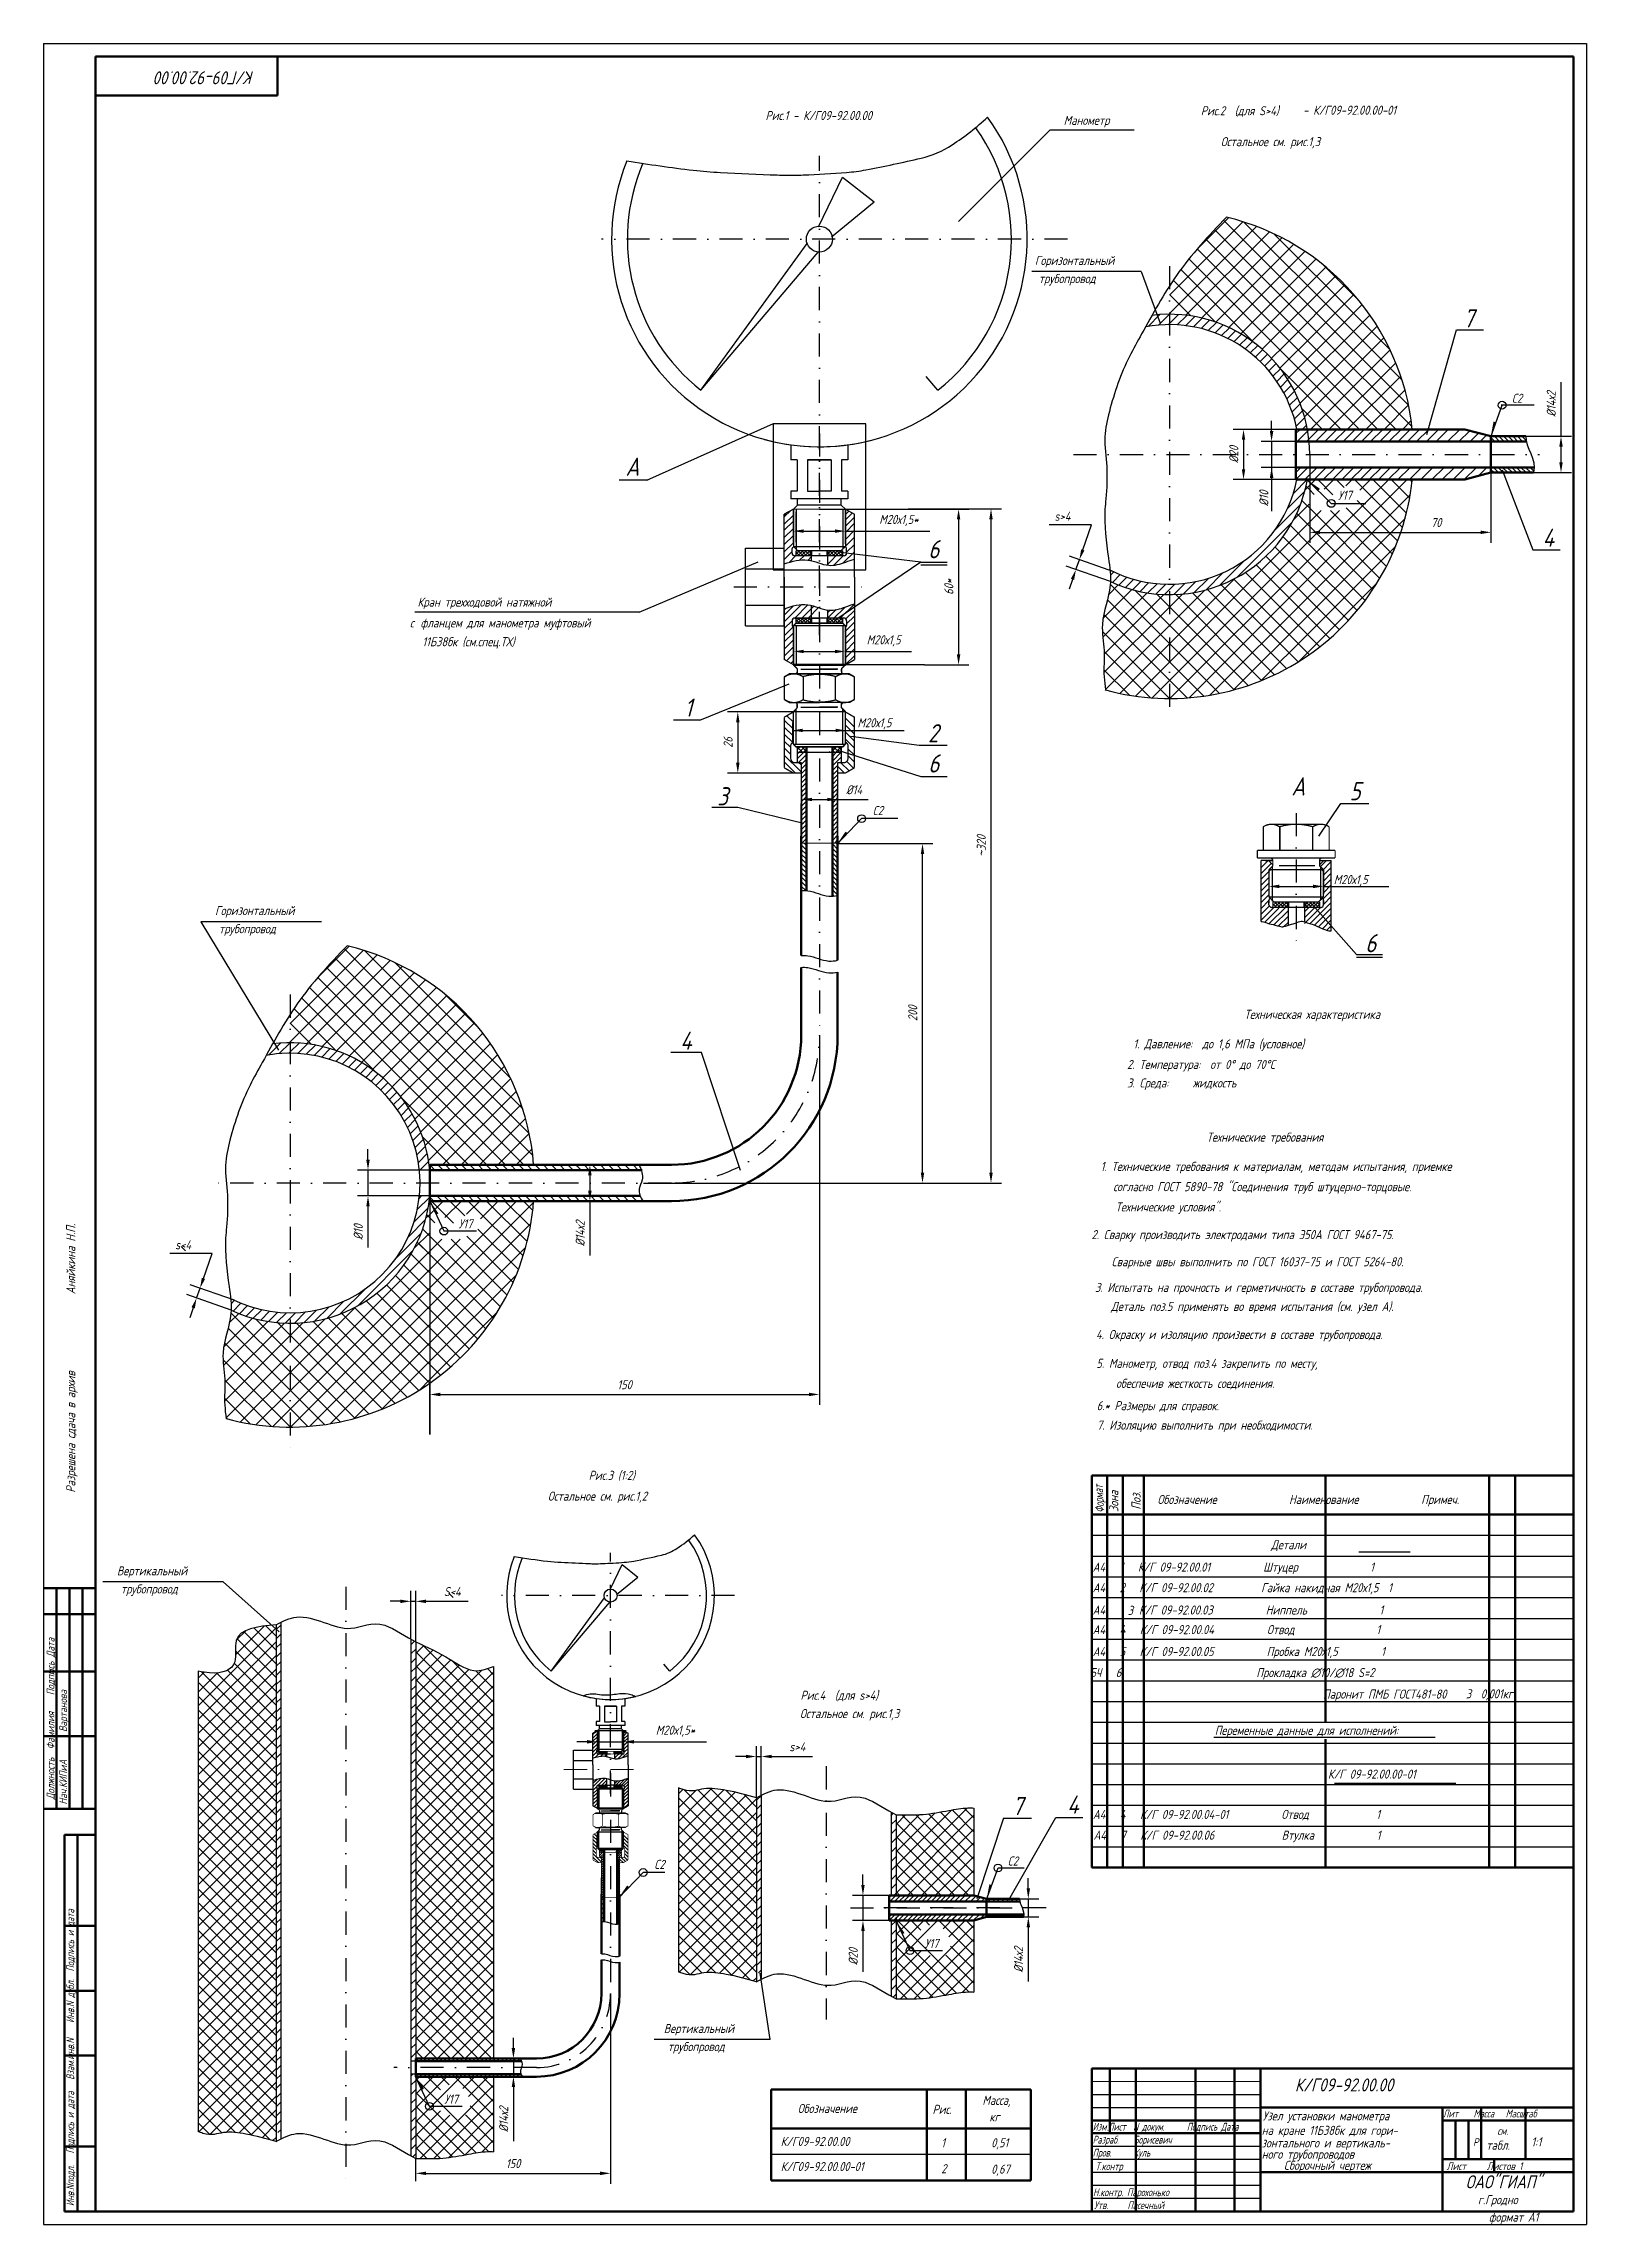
# Model space of a CAD drawing. Header units: inches. Extents: x 1474 to 3411, y 1027 to 1867.
# Drawn here: x 1474 to 2068, y 1027 to 1867 of the extents above; entities that cross this region are included whole.
import ezdxf

# ---------------------------------------------------------------- set-up
doc = ezdxf.new("R2010")
doc.units = ezdxf.units.IN
doc.header["$LTSCALE"] = 0.7
doc.header["$MEASUREMENT"] = 0
doc.linetypes.add('DASHDOT', pattern=[25.4, 12.7, -6.35, 0, -6.35])
doc.styles.get("Standard").update_dxf_attribs({"font": 'romand.shx', "width": 0.8, "oblique": 15, "height": 3.5})
doc.dimstyles.get("Standard").update_dxf_attribs({"dimtxt": 3.5, "dimasz": 4, "dimexe": 4, "dimexo": 0, "dimgap": 2, "dimtad": 1, "dimdec": 0, "dimdsep": 46, "dimtxsty": 'Standard', "dimcen": 0.09, "dimadec": 0, "dimazin": 0, "dimtfac": 1, "dimtdec": 0, "dimtmove": 0, "dimatfit": 3, "dimfxl": 0.18, "dimtolj": 1, "dimtzin": 0, "dimlwd": 25, "dimlwe": 25, "dimarcsym": 0})
pattern_1 = [(45, (-66.4113, -7.5195), (-2.6516504, 2.6516504), []), (135, (-66.4113, -7.5195), (-2.6516504, -2.6516504), [])]

msp = doc.modelspace()

# ---------------------------------------------------------------- texts
at = {"lineweight": 25, "oblique": 15, "width": 0.8}
for s, p in [('Зона', (1887.61, 1300.94)), ('Поз.', (1896.18, 1301.84))]:
    msp.add_text(s, height=3.5, rotation=90, dxfattribs=at).set_placement(p)
for s, p in [(' БЧ   6                            Прокладка ∅10/∅18 S=2       ', (1874.67, 1237.34)), ('1:1', (2046.61, 1056.58))]:
    msp.add_text(s, height=3.5, dxfattribs=at).set_placement(p)
at = {"lineweight": 35, "insert": (1554.89, 1850.88), "char_height": 5, "width": 116.2188, "attachment_point": 1, "rotation": 180}
msp.add_mtext('К/Г09-92.00.00 ', dxfattribs=at)
at = {"lineweight": 25, "attachment_point": 1}
for s, insert, char_height, width in [('Рис.1 - К/Г09-92.00.00', (1751.74, 1840.59), 3.5, 62.4197), ('Рис.2  (для S>4)', (1919.35, 1842.43), 3.5, 62.4197), (' - К/Г09-92.00.00-01', (1956.9, 1842.64), 3.5, 78.6431), ('Манометр', (1866.56, 1838.73), 3.5, 74.601), ('Остальное см. рис.1,3', (1927.06, 1830.53), 3.5, 59.7758), ('Горизонтальный ', (1855.45, 1784.76), 3.5, 77.5752), ('трубопровод', (1856.95, 1777.78), 3.5, 77.5752), ('С2', (2039.12, 1731.68), 3.5, 18.5414), ('У17', (1972.19, 1694.3), 3.5, 15.4142), ('s>4', (1862.98, 1686.22), 3.5, 23.6296), ('Кран трехходовой натяжной ', (1617.77, 1653.17), 3.5, 75.4782), ('c ', (1614.73, 1645.14), 3.5, 76.0316), ('фланцем для манометра муфтовый ', (1618.92, 1645.15), 3.5, 89.2326), ('11Б38бк (см.спец.ТХ)', (1619.62, 1637.9), 3.5, 57.9694), ('М20х1,5', (1787.16, 1606.69), 3.5, 35.6639), ('С2', (1793.04, 1572.88), 3.5, 18.5414), ('М20х1,5', (1970.53, 1546.29), 3.5, 23.0408), ('Горизонтальный ', (1539.79, 1534.34), 3.5, 77.5752), ('трубопровод', (1541.3, 1527.35), 3.5, 77.5752), ('Техническая характеристика', (1936.14, 1494.38), 3.5, 128.6102), ('1. Давление:  до 1,6 МПа (условное)', (1893.38, 1483.01), 3.5, 144.1261), ('2. Температура:  от 0%%D до 70%%DС', (1890.97, 1475.09), 3.5, 116.5422), ('3. Среда:     жидкость ', (1890.97, 1467.95), 3.5, 121.0246), ('Технические требования', (1921.62, 1447.07), 3.5, 102.7909), ('1. Технические требования к материалам, методам испытания, приемке ', (1880.78, 1435.8), 3.5, 177.1895), (' согласно ГОСТ 5890-78 "Соединения труб штуцерно-торцовые.', (1883.78, 1428), 3.5, 228.4083), ('Технические условия".', (1886.53, 1420.19), 3.5, 203.9525), ('У17', (1633.61, 1413.69), 3.5, 15.4142), ('s<4', (1524.41, 1405.61), 3.5, 23.6296), (' 2. Сварку производить электродами типа Э50А ГОСТ 9467-75.', (1875.41, 1409.54), 3.5, 193.0074), ('Сварные швы выполнить по ГОСТ 16037-75 и ГОСТ 5264-80.', (1885.01, 1399.08), 3.5, 152.7503), ('3. Испытать на прочность и герметичность в составе трубопровода.', (1878.62, 1389.19), 3.5, 200.573), ('Деталь поз.5 применять во время испытания (см. узел А).', (1884.79, 1381.87), 3.5, 154.9499), ('4. Окраску и изоляцию произвести в составе трубопровода.', (1878.97, 1371.07), 3.5, 159.0384), ('5. Манометр, отвод поз.4 закрепить по месту,', (1879.14, 1359.94), 3.5, 172.3302), ('  обеспечив жесткость соединения.', (1883, 1352.23), 3.5, 150.2053), ('6.* Размеры для справок.', (1879.28, 1343.64), 3.5, 182.1899), ('7. Изоляцию выполнить при необходимости.', (1879.36, 1336.15), 3.5, 156.0661), ('Рис.3 (1:2)', (1683.66, 1316.8), 3.5, 62.4197), ('Остальное см. рис.1,2', (1667.95, 1308.8), 3.5, 65.1055), (' Обозначение               Наименование             Примеч.', (1900.81, 1307.51), 3.5, 160.8509), ('                                     Детали               ', (1877.71, 1290.09), 3.5, 191.907), ('Вертикальный ', (1502.03, 1280.03), 3.5, 77.5752), ('А4   1   К/Г 09-92.00.01           Штуцер               1', (1877.71, 1281.47), 3.5, 191.907), ('трубопровод', (1503.54, 1273.05), 3.5, 77.5752), ('А4   2   К/Г 09-92.00.02          Гайка накидная М20х1,5  1', (1877.71, 1273.54), 3.5, 191.907), ('А4       К/Г 09-92.00.03           Ниппель               1', (1877.71, 1264.94), 3.5, 191.907), ('3', (1891.21, 1264.79), 3.5, 6.9117), ('А4   4   К/Г 09-92.00.04           Отвод                 1', (1877.71, 1257.38), 3.5, 191.907), ('А4   5   К/Г 09-92.00.05           Пробка М20х1,5         1', (1877.71, 1248.95), 3.5, 191.907), ('Рис.4  (для s>4)', (1765.21, 1232.09), 3.5, 62.4197), (' Паронит ПМБ ГОСТ481-80', (1964.54, 1232.55), 3.5, 101.7791), ('             3  0,001кг', (1997.25, 1232.65), 3.5, 101.7791), ('Остальное см. рис.1,3', (1765.02, 1225.05), 3.5, 59.7758), ('Переменные данные для исполнений:', (1924.72, 1218.57), 3.5, 117.5649), ('  К/Г 09-92.00.00-01          ', (1964.59, 1201.73), 3.5, 191.907), ('А4   4   К/Г 09-92.00.04-01           Отвод              1', (1877.81, 1186.21), 3.5, 191.907), ('А4   7   К/Г 09-92.00.06              Втулка             1', (1878.05, 1178.21), 3.5, 191.907), ('С2', (1845.02, 1168.26), 3.5, 18.5414), ('С2', (1708.95, 1166.95), 3.5, 18.5414), ('У17', (1813.07, 1136.51), 3.5, 15.4142), ('Вертикальный ', (1712.59, 1103.74), 3.5, 77.5752), ('трубопровод', (1714.09, 1096.76), 3.5, 77.5752), ('У17', (1628.06, 1076.52), 3.5, 15.4142), ('Масса,', (1835.25, 1076.07), 3.5, 17.2362), ('Обозначение', (1764.16, 1072.94), 3.5, 58.6773), ('Рис.', (1816.04, 1072.59), 3.5, 17.2362), ('кг', (1837.95, 1069.68), 3.5, 13.5412), ('{\\W0.7;Лит    Масса   Масштаб}', (2012.56, 1070.72), 3, 48.3624), (' К/Г09-92.00.00', (1755.74, 1060.24), 3.5, 78.6431), ('1', (1819.39, 1059.72), 3.5, 9.7097), ('0,51', (1838.64, 1059.72), 3.5, 9.7097), ('{\\W0.6; Изм.Лист  N докум.      Подпись Дата\\P Разраб.    Борисевич\\P Пров.      Куль}', (1876.28, 1065.66), 3, 75.9719), ('Р', (2024.18, 1059.74), 3, 4.7355), ('табл.', (2029.24, 1058.79), 3.5, 13.8568), ('см.', (2033.52, 1064.03), 3, 4.7355), (' К/Г09-92.00.00-01', (1755.74, 1050.55), 3.5, 78.6431), ('{\\W0.7;Т.контр}', (1878.79, 1050.4), 3, 65.7648), ('Лист     Листов 1', (2013.97, 1050.47), 3, 49.4707), ('2', (1819.39, 1049.75), 3.5, 9.7097), ('0,67', (1838.64, 1049.57), 3.5, 9.7097), ('{\\W0.7; Н.контр. Парохонько}', (1876.35, 1040.39), 3, 40.546), ('{\\W0.7;Утв.     Пасечный}', (1878.28, 1035.4), 3, 39.2217), ('г.Гродно', (2026.06, 1037.79), 3.5, 35.0627), ('формат А1', (2030.27, 1031.07), 3.5, 32.7454)]:
    msp.add_mtext(s, dxfattribs=dict(at, insert=insert, char_height=char_height, width=width))
at = {"lineweight": 35, "attachment_point": 1}
for s, insert, char_height, width in [('7', (2020.43, 1764.21), 7, 25.8231), ('А', (1697.86, 1707.06), 7, 25.8231), ('6', (1814.4, 1675.3), 7, 25.8231), ('4', (2050.93, 1679.74), 7, 25.8231), ('1', (1720.57, 1614.29), 7, 25.8231), ('2', (1814.33, 1604.41), 7, 25.8231), ('6', (1814.4, 1592.77), 7, 25.8231), ('3', (1733.18, 1580.12), 7, 25.8231), ('А', (1954.23, 1583.92), 7, 25.8231), ('5', (1976.62, 1582.09), 7, 25.8231), ('6', (1982.65, 1523.53), 7, 25.8231), ('4', (1718.9, 1485.99), 7, 25.8231), ('7', (1846.77, 1191.21), 7, 25.8231), ('4', (1867.9, 1191.74), 7, 25.8231), ('К/Г09-92.00.00 ', (1955.58, 1082.76), 5, 116.2188), ('Узел установки манометра', (1943.2, 1070.09), 3.5, 67.1383), ('\\pt70;зонтального и вертикаль-   ', (1942.72, 1059.66), 3.5, 66.8617), ('на кране 11Б38бк для гори-', (1942.81, 1064.5), 3.5, 104.0344), ('ного трубопроводов', (1942.82, 1055.31), 3.5, 67.7342), (' Сборочный чертеж', (1949.5, 1051.03), 3.5, 67.3555), ('ОАО"ГИАП"', (2021.35, 1045.43), 5, 36.171)]:
    msp.add_mtext(s, dxfattribs=dict(at, insert=insert, char_height=char_height, width=width))
at = {"lineweight": 25, "insert": (1943.63, 1691.38), "char_height": 3.5, "attachment_point": 5, "rotation": 90}
msp.add_mtext('\\A1;%%C10', dxfattribs=at)
at = {"lineweight": 25, "char_height": 3.5, "attachment_point": 5}
for s, insert in [('\\A1;%%C14', (1785.85, 1579.14)), ('\\A1;150', (1654.57, 1049.95))]:
    msp.add_mtext(s, dxfattribs=dict(at, insert=insert))
at = {"lineweight": 25, "attachment_point": 1}
for s, insert, char_height, width, rotation in [('Разрешена сдача в архив                Аняйкина Н.П.', (1482.5, 1308.36), 3.5, 273.9552, 90), ('{\\W0.6;Формат}', (1878.72, 1300.54), 3.5, 24.1201, 93.2058), ('Должность  Фамилия    Подпись Дата', (1475, 1190.21), 3, 85.2134, 90), ('Вартанова', (1479.83, 1216.2), 3, 62.2383, 90), ('Нач.КИПиА', (1479.83, 1188.23), 3, 66.6475, 90), ('{\\W0.7; Инв.Nподл.   Подпись и дата   Взам.инв.N    Инв.N дубл.  Подпись и дата}', (1482.57, 1032.08), 3, 144.2887, 90)]:
    msp.add_mtext(s, dxfattribs=dict(at, insert=insert, char_height=char_height, width=width, rotation=rotation))

# ---------------------------------------------------------------- blocks, each defined once
blk = doc.blocks.new('*X28')
at = {"color": 0}
for p, q in [((599.41, 872.86), (600.06, 873.51)), ((599.41, 869.72), (601.41, 871.72)), ((599.41, 866.58), (601.41, 868.58)), ((599.41, 863.43), (601.41, 865.43)), ((611.41, 872.29), (612.63, 873.51)), ((611.41, 869.15), (613.41, 871.15)), ((611.41, 866.01), (613.41, 868.01)), ((599.41, 860.29), (601.41, 862.29)), ((599.41, 857.15), (601.41, 859.15)), ((611.41, 862.86), (613.41, 864.86)), ((611.41, 859.72), (613.41, 861.72)), ((611.41, 856.58), (613.41, 858.58)), ((599.41, 854.01), (601.41, 856.01)), ((599.41, 850.86), (601.41, 852.86)), ((599.41, 847.72), (601.41, 849.72)), ((611.41, 853.43), (613.41, 855.43)), ((611.41, 850.29), (613.41, 852.29)), ((611.41, 847.15), (613.41, 849.15)), ((601.06, 846.22), (601.41, 846.58))]:
    blk.add_line(p, q, dxfattribs=at)
blk = doc.blocks.new('*D109')
at = {"color": 0, "lineweight": 25, "transparency": 16777216}
for p, q in [((1704.57, 1434.66), (1680.13, 1434.66)), ((1684.13, 1430.66), (1684.13, 1424.66)), ((1704.62, 1420.66), (1680.13, 1420.66)), ((1684.13, 1420.66), (1684.13, 1399.77))]:
    blk.add_line(p, q, dxfattribs=at)
for points in [[(1683.46, 1430.66), (1684.79, 1430.66), (1684.13, 1434.66)], [(1683.46, 1424.66), (1684.79, 1424.66), (1684.13, 1420.66)]]:
    blk.add_solid(points, dxfattribs=at)
at = {"layer": 'DEFPOINTS', "color": 0, "lineweight": 25, "transparency": 16777216}
for p in [(1704.57, 1434.66), (1684.13, 1420.66), (1704.62, 1420.66)]:
    blk.add_point(p, dxfattribs=at)
at = {"color": 0, "lineweight": 25, "transparency": 16777216, "insert": (1680.38, 1408.22), "char_height": 3.5, "attachment_point": 5, "rotation": 90}
blk.add_mtext('\\A1;%%C14х2', dxfattribs=at)
blk = doc.blocks.new('*D110')
at = {"color": 0, "lineweight": 25, "transparency": 16777216}
for p, q in [((1598.69, 1436.66), (1598.69, 1440.66)), ((1622.49, 1432.66), (1594.69, 1432.66)), ((1598.69, 1432.66), (1598.69, 1422.66)), ((1622.47, 1422.66), (1594.69, 1422.66)), ((1598.69, 1418.66), (1598.69, 1402.84))]:
    blk.add_line(p, q, dxfattribs=at)
for points in [[(1598.02, 1436.66), (1599.35, 1436.66), (1598.69, 1432.66)], [(1598.02, 1418.66), (1599.35, 1418.66), (1598.69, 1422.66)]]:
    blk.add_solid(points, dxfattribs=at)
at = {"layer": 'DEFPOINTS', "color": 0, "lineweight": 25, "transparency": 16777216}
for p in [(1622.49, 1432.66), (1598.69, 1422.66), (1622.47, 1422.66)]:
    blk.add_point(p, dxfattribs=at)
at = {"color": 0, "lineweight": 25, "transparency": 16777216, "insert": (1594.94, 1408.75), "char_height": 3.5, "attachment_point": 5, "rotation": 90}
blk.add_mtext('\\A1;%%C10', dxfattribs=at)
blk = doc.blocks.new('*D111')
at = {"color": 0, "lineweight": 25, "transparency": 16777216}
for p, q in [((1772.49, 1484.66), (1772.49, 1342.21)), ((1622.49, 1330.75), (1622.49, 1350.21)), ((1626.49, 1346.21), (1768.49, 1346.21))]:
    blk.add_line(p, q, dxfattribs=at)
for points in [[(1626.49, 1346.88), (1626.49, 1345.55), (1622.49, 1346.21)], [(1768.49, 1346.88), (1768.49, 1345.55), (1772.49, 1346.21)]]:
    blk.add_solid(points, dxfattribs=at)
at = {"layer": 'DEFPOINTS', "color": 0, "lineweight": 25, "transparency": 16777216}
for p in [(1772.49, 1484.66), (1772.49, 1346.21), (1622.49, 1330.75)]:
    blk.add_point(p, dxfattribs=at)
at = {"color": 0, "lineweight": 25, "transparency": 16777216, "insert": (1697.49, 1349.96), "char_height": 3.5, "attachment_point": 5}
blk.add_mtext('\\A1;150', dxfattribs=at)
blk = doc.blocks.new('*D112')
at = {"color": 0, "lineweight": 25, "transparency": 16777216}
for p, q in [((1812.97, 1687.3), (1842.58, 1687.3)), ((1838.58, 1431.66), (1838.58, 1683.3)), ((1704.73, 1427.66), (1842.58, 1427.66))]:
    blk.add_line(p, q, dxfattribs=at)
for points in [[(1837.91, 1683.3), (1839.24, 1683.3), (1838.58, 1687.3)], [(1837.91, 1431.66), (1839.24, 1431.66), (1838.58, 1427.66)]]:
    blk.add_solid(points, dxfattribs=at)
at = {"layer": 'DEFPOINTS', "color": 0, "lineweight": 25, "transparency": 16777216}
for p in [(1812.97, 1687.3), (1838.58, 1687.3), (1704.73, 1427.66)]:
    blk.add_point(p, dxfattribs=at)
at = {"color": 0, "lineweight": 25, "transparency": 16777216, "insert": (1834.83, 1557.48), "char_height": 3.5, "attachment_point": 5, "rotation": 90}
blk.add_mtext('\\A1;{\\fArial|b0|i0|c204|p34;~}320', dxfattribs=at)
blk = doc.blocks.new('*D113')
at = {"color": 0, "lineweight": 25, "transparency": 16777216}
for p, q in [((1772.49, 1687.25), (1830.09, 1687.25)), ((1826.09, 1683.25), (1826.09, 1631.25)), ((1812.97, 1627.25), (1830.09, 1627.25))]:
    blk.add_line(p, q, dxfattribs=at)
for points in [[(1825.43, 1683.25), (1826.76, 1683.25), (1826.09, 1687.25)], [(1825.43, 1631.25), (1826.76, 1631.25), (1826.09, 1627.25)]]:
    blk.add_solid(points, dxfattribs=at)
at = {"layer": 'DEFPOINTS', "color": 0, "lineweight": 25, "transparency": 16777216}
for p in [(1772.49, 1687.25), (1812.97, 1627.25), (1826.09, 1627.25)]:
    blk.add_point(p, dxfattribs=at)
at = {"color": 0, "lineweight": 25, "transparency": 16777216, "insert": (1822.34, 1657.25), "char_height": 3.5, "attachment_point": 5, "rotation": 90}
blk.add_mtext('\\A1;60*', dxfattribs=at)
blk = doc.blocks.new('*D114')
at = {"color": 0, "lineweight": 25, "transparency": 16777216}
for p, q in [((1762.49, 1609.11), (1737.08, 1609.11)), ((1741.08, 1605.11), (1741.08, 1589.56)), ((1763.25, 1585.56), (1737.08, 1585.56))]:
    blk.add_line(p, q, dxfattribs=at)
for points in [[(1740.41, 1605.11), (1741.75, 1605.11), (1741.08, 1609.11)], [(1740.41, 1589.56), (1741.75, 1589.56), (1741.08, 1585.56)]]:
    blk.add_solid(points, dxfattribs=at)
at = {"layer": 'DEFPOINTS', "color": 0, "lineweight": 25, "transparency": 16777216}
for p in [(1762.49, 1609.11), (1741.08, 1585.56), (1763.25, 1585.56)]:
    blk.add_point(p, dxfattribs=at)
at = {"color": 0, "lineweight": 25, "transparency": 16777216, "insert": (1737.33, 1597.34), "char_height": 3.5, "attachment_point": 5, "rotation": 90}
blk.add_mtext('\\A1;26', dxfattribs=at)
blk = doc.blocks.new('*D115')
at = {"color": 0, "lineweight": 25, "transparency": 16777216}
for p, q in [((1779.49, 1558.37), (1816.19, 1558.37)), ((1812.19, 1431.66), (1812.19, 1554.37)), ((1772.49, 1427.66), (1816.19, 1427.66))]:
    blk.add_line(p, q, dxfattribs=at)
for points in [[(1811.52, 1554.37), (1812.86, 1554.37), (1812.19, 1558.37)], [(1811.52, 1431.66), (1812.86, 1431.66), (1812.19, 1427.66)]]:
    blk.add_solid(points, dxfattribs=at)
at = {"layer": 'DEFPOINTS', "color": 0, "lineweight": 25, "transparency": 16777216}
for p in [(1779.49, 1558.37), (1812.19, 1558.37), (1772.49, 1427.66)]:
    blk.add_point(p, dxfattribs=at)
at = {"color": 0, "lineweight": 25, "transparency": 16777216, "insert": (1808.44, 1493.02), "char_height": 3.5, "attachment_point": 5, "rotation": 90}
blk.add_mtext('\\A1;200', dxfattribs=at)
blk = doc.blocks.new('*D117')
at = {"color": 0, "lineweight": 25, "transparency": 16777216}
for p, q in [((1762.49, 1639.61), (1762.49, 1628.4)), ((1782.49, 1640.13), (1782.49, 1628.4)), ((1766.49, 1632.4), (1778.49, 1632.4)), ((1782.49, 1632.4), (1807.96, 1632.4))]:
    blk.add_line(p, q, dxfattribs=at)
for points in [[(1766.49, 1633.06), (1766.49, 1631.73), (1762.49, 1632.4)], [(1778.49, 1633.06), (1778.49, 1631.73), (1782.49, 1632.4)]]:
    blk.add_solid(points, dxfattribs=at)
at = {"layer": 'DEFPOINTS', "color": 0, "lineweight": 25, "transparency": 16777216}
for p in [(1762.49, 1639.61), (1782.49, 1640.13), (1782.49, 1632.4)]:
    blk.add_point(p, dxfattribs=at)
at = {"color": 0, "lineweight": 25, "transparency": 16777216, "insert": (1797.22, 1636.48), "char_height": 3.5, "attachment_point": 5}
blk.add_mtext('\\A1;М20х1,5', dxfattribs=at)
blk = doc.blocks.new('*X116')
at = {"color": 0}
for p, q in [((2391.97, 830.75), (2393.33, 832.11)), ((2391.97, 832.1), (2391.98, 832.11)), ((2392.67, 830.11), (2394.67, 832.11)), ((2394.7, 830.11), (2392.7, 832.11)), ((2394.02, 830.11), (2396.02, 832.11)), ((2396.05, 830.11), (2394.05, 832.11)), ((2395.37, 830.11), (2397.37, 832.11)), ((2397.4, 830.11), (2395.4, 832.11)), ((2397.82, 831.03), (2396.74, 832.11)), ((2404.12, 830.78), (2405.45, 832.11)), ((2404.8, 830.11), (2406.8, 832.11)), ((2406.82, 830.11), (2404.82, 832.11)), ((2406.14, 830.11), (2408.14, 832.11)), ((2408.17, 830.11), (2406.17, 832.11)), ((2407.49, 830.11), (2409.49, 832.11)), ((2409.52, 830.11), (2407.52, 832.11)), ((2409.97, 831.01), (2408.87, 832.11)), ((2393.35, 830.11), (2391.97, 831.5)), ((2392.01, 830.11), (2391.97, 830.15)), ((2396.71, 830.11), (2397.82, 831.21)), ((2405.48, 830.11), (2404.12, 831.47)), ((2404.13, 830.11), (2404.12, 830.12)), ((2408.84, 830.11), (2409.97, 831.24))]:
    blk.add_line(p, q, dxfattribs=at)
blk = doc.blocks.new('*D118')
at = {"color": 0, "lineweight": 25, "transparency": 16777216}
for p, q in [((1762.49, 1687.25), (1762.49, 1674.76)), ((1782.49, 1686.9), (1782.49, 1674.76)), ((1766.49, 1678.76), (1778.49, 1678.76)), ((1782.49, 1678.76), (1815.01, 1678.76))]:
    blk.add_line(p, q, dxfattribs=at)
for points in [[(1766.49, 1679.43), (1766.49, 1678.1), (1762.49, 1678.76)], [(1778.49, 1679.43), (1778.49, 1678.1), (1782.49, 1678.76)]]:
    blk.add_solid(points, dxfattribs=at)
at = {"layer": 'DEFPOINTS', "color": 0, "lineweight": 25, "transparency": 16777216}
for p in [(1762.49, 1687.25), (1782.49, 1686.9), (1782.49, 1678.76)]:
    blk.add_point(p, dxfattribs=at)
at = {"color": 0, "lineweight": 25, "transparency": 16777216, "insert": (1803.06, 1682.85), "char_height": 3.5, "attachment_point": 5}
blk.add_mtext('\\A1;М20х1,5*', dxfattribs=at)
blk = doc.blocks.new('*D119')
at = {"color": 0, "lineweight": 25, "transparency": 16777216}
for p, q in [((1961.29, 1708.28), (1961.29, 1674.29)), ((2031.06, 1708.28), (2031.06, 1674.29)), ((1965.29, 1678.29), (2027.06, 1678.29))]:
    blk.add_line(p, q, dxfattribs=at)
for points in [[(1965.29, 1678.95), (1965.29, 1677.62), (1961.29, 1678.29)], [(2027.06, 1678.95), (2027.06, 1677.62), (2031.06, 1678.29)]]:
    blk.add_solid(points, dxfattribs=at)
at = {"layer": 'DEFPOINTS', "color": 0, "lineweight": 25, "transparency": 16777216}
for p in [(1961.29, 1708.28), (2031.06, 1708.28), (2031.06, 1678.29)]:
    blk.add_point(p, dxfattribs=at)
at = {"color": 0, "lineweight": 25, "transparency": 16777216, "insert": (2009.96, 1682.04), "char_height": 3.5, "attachment_point": 5}
blk.add_mtext('\\A1;70', dxfattribs=at)
blk = doc.blocks.new('*D120')
at = {"color": 0, "lineweight": 25, "transparency": 16777216}
for p, q in [((1956, 1717.95), (1931.8, 1717.95)), ((1935.8, 1713.95), (1935.8, 1702.6)), ((1956, 1698.6), (1931.8, 1698.6))]:
    blk.add_line(p, q, dxfattribs=at)
for points in [[(1935.14, 1713.95), (1936.47, 1713.95), (1935.8, 1717.95)], [(1935.14, 1702.6), (1936.47, 1702.6), (1935.8, 1698.6)]]:
    blk.add_solid(points, dxfattribs=at)
at = {"layer": 'DEFPOINTS', "color": 0, "lineweight": 25, "transparency": 16777216}
for p in [(1956, 1717.95), (1935.8, 1698.6), (1956, 1698.6)]:
    blk.add_point(p, dxfattribs=at)
at = {"color": 0, "lineweight": 25, "transparency": 16777216, "insert": (1932.05, 1708.27), "char_height": 3.5, "attachment_point": 5, "rotation": 90}
blk.add_mtext('\\A1;%%C20', dxfattribs=at)
blk = doc.blocks.new('*D121')
at = {"color": 0, "lineweight": 25, "transparency": 16777216}
for p, q in [((2058.04, 1715.27), (2058.04, 1736.16)), ((2044.25, 1715.27), (2062.04, 1715.27)), ((2058.04, 1705.28), (2058.04, 1711.27)), ((2047.51, 1701.28), (2062.04, 1701.28))]:
    blk.add_line(p, q, dxfattribs=at)
for points in [[(2057.38, 1711.27), (2058.71, 1711.27), (2058.04, 1715.27)], [(2057.38, 1705.28), (2058.71, 1705.28), (2058.04, 1701.28)]]:
    blk.add_solid(points, dxfattribs=at)
at = {"layer": 'DEFPOINTS', "color": 0, "lineweight": 25, "transparency": 16777216}
for p in [(2044.25, 1715.27), (2058.04, 1715.27), (2047.51, 1701.28)]:
    blk.add_point(p, dxfattribs=at)
at = {"color": 0, "lineweight": 25, "transparency": 16777216, "insert": (2054.29, 1727.71), "char_height": 3.5, "attachment_point": 5, "rotation": 90}
blk.add_mtext('\\A1;%%C14х2', dxfattribs=at)
blk = doc.blocks.new('*D122')
at = {"color": 0, "lineweight": 25, "transparency": 16777216}
for p, q in [((1654.69, 1094.42), (1654.69, 1098.42)), ((1658.11, 1090.42), (1650.69, 1090.42)), ((1654.69, 1090.42), (1654.69, 1083.42)), ((1658.14, 1083.42), (1650.69, 1083.42)), ((1654.69, 1079.42), (1654.69, 1058.53))]:
    blk.add_line(p, q, dxfattribs=at)
for points in [[(1654.02, 1094.42), (1655.36, 1094.42), (1654.69, 1090.42)], [(1654.02, 1079.42), (1655.36, 1079.42), (1654.69, 1083.42)]]:
    blk.add_solid(points, dxfattribs=at)
at = {"layer": 'DEFPOINTS', "color": 0, "lineweight": 25, "transparency": 16777216}
for p in [(1658.11, 1090.42), (1654.69, 1083.42), (1658.14, 1083.42)]:
    blk.add_point(p, dxfattribs=at)
at = {"color": 0, "lineweight": 25, "transparency": 16777216, "insert": (1650.94, 1066.98), "char_height": 3.5, "attachment_point": 5, "rotation": 90}
blk.add_mtext('\\A1;%%C14х2', dxfattribs=at)
blk = doc.blocks.new('*D123')
at = {"color": 0, "lineweight": 25, "transparency": 16777216}
for p, q in [((1683.07, 1212.42), (1679.07, 1212.42)), ((1687.07, 1216.72), (1687.07, 1208.42)), ((1687.07, 1212.42), (1697.07, 1212.42)), ((1697.07, 1216.54), (1697.07, 1208.42)), ((1701.07, 1212.42), (1728.99, 1212.42))]:
    blk.add_line(p, q, dxfattribs=at)
for points in [[(1683.07, 1213.09), (1683.07, 1211.75), (1687.07, 1212.42)], [(1701.07, 1213.09), (1701.07, 1211.75), (1697.07, 1212.42)]]:
    blk.add_solid(points, dxfattribs=at)
at = {"layer": 'DEFPOINTS', "color": 0, "lineweight": 25, "transparency": 16777216}
for p in [(1687.07, 1216.72), (1697.07, 1216.54), (1697.07, 1212.42)]:
    blk.add_point(p, dxfattribs=at)
at = {"color": 0, "lineweight": 25, "transparency": 16777216, "insert": (1717.03, 1216.5), "char_height": 3.5, "attachment_point": 5}
blk.add_mtext('\\A1;М20х1,5*', dxfattribs=at)
blk = doc.blocks.new('*D124')
at = {"color": 0, "lineweight": 25, "transparency": 16777216}
for p, q in [((1615.19, 1251.93), (1615.19, 1270.53)), ((1617.07, 1250.96), (1617.07, 1270.53)), ((1611.19, 1266.53), (1607.19, 1266.53)), ((1615.19, 1266.53), (1617.07, 1266.53)), ((1621.07, 1266.53), (1637.21, 1266.53))]:
    blk.add_line(p, q, dxfattribs=at)
for points in [[(1611.19, 1267.19), (1611.19, 1265.86), (1615.19, 1266.53)], [(1621.07, 1267.19), (1621.07, 1265.86), (1617.07, 1266.53)]]:
    blk.add_solid(points, dxfattribs=at)
at = {"layer": 'DEFPOINTS', "color": 0, "lineweight": 25, "transparency": 16777216}
for p in [(1617.07, 1266.53), (1615.19, 1251.93), (1617.07, 1250.96)]:
    blk.add_point(p, dxfattribs=at)
at = {"color": 0, "lineweight": 25, "transparency": 16777216, "insert": (1631.14, 1270.28), "char_height": 3.5, "attachment_point": 5}
blk.add_mtext('\\A1;S<4', dxfattribs=at)
blk = doc.blocks.new('*D135')
at = {"color": 0, "lineweight": 25, "transparency": 16777216}
for p, q in [((1852.94, 1155.94), (1852.94, 1159.94)), ((1843.06, 1151.94), (1856.94, 1151.94)), ((1852.94, 1151.94), (1852.94, 1144.94)), ((1843.08, 1144.94), (1856.94, 1144.94)), ((1852.94, 1140.94), (1852.94, 1120.05))]:
    blk.add_line(p, q, dxfattribs=at)
for points in [[(1852.28, 1155.94), (1853.61, 1155.94), (1852.94, 1151.94)], [(1852.28, 1140.94), (1853.61, 1140.94), (1852.94, 1144.94)]]:
    blk.add_solid(points, dxfattribs=at)
at = {"layer": 'DEFPOINTS', "color": 0, "lineweight": 25, "transparency": 16777216}
for p in [(1843.06, 1151.94), (1843.08, 1144.94), (1852.94, 1144.94)]:
    blk.add_point(p, dxfattribs=at)
at = {"color": 0, "lineweight": 25, "transparency": 16777216, "insert": (1849.19, 1128.49), "char_height": 3.5, "attachment_point": 5, "rotation": 90}
blk.add_mtext('\\A1;%%C14х2', dxfattribs=at)
blk = doc.blocks.new('*D136')
at = {"color": 0, "lineweight": 25, "transparency": 16777216}
for p, q in [((1789.27, 1157.27), (1789.27, 1161.27)), ((1799.37, 1153.27), (1785.27, 1153.27)), ((1789.27, 1153.27), (1789.27, 1143.6)), ((1799.37, 1143.6), (1785.27, 1143.6)), ((1789.27, 1139.6), (1789.27, 1123.77))]:
    blk.add_line(p, q, dxfattribs=at)
for points in [[(1788.6, 1157.27), (1789.94, 1157.27), (1789.27, 1153.27)], [(1788.6, 1139.6), (1789.94, 1139.6), (1789.27, 1143.6)]]:
    blk.add_solid(points, dxfattribs=at)
at = {"layer": 'DEFPOINTS', "color": 0, "lineweight": 25, "transparency": 16777216}
for p in [(1799.37, 1153.27), (1789.27, 1143.6), (1799.37, 1143.6)]:
    blk.add_point(p, dxfattribs=at)
at = {"color": 0, "lineweight": 25, "transparency": 16777216, "insert": (1785.52, 1129.69), "char_height": 3.5, "attachment_point": 5, "rotation": 90}
blk.add_mtext('\\A1;%%C20', dxfattribs=at)
blk = doc.blocks.new('*D137')
at = {"color": 0, "lineweight": 25, "transparency": 16777216}
for p, q in [((1748.25, 1190.88), (1748.25, 1210.76)), ((1750.13, 1191.75), (1750.13, 1210.76)), ((1744.25, 1206.76), (1740.25, 1206.76)), ((1748.25, 1206.76), (1750.13, 1206.76)), ((1754.13, 1206.76), (1769.87, 1206.76))]:
    blk.add_line(p, q, dxfattribs=at)
for points in [[(1744.25, 1207.43), (1744.25, 1206.09), (1748.25, 1206.76)], [(1754.13, 1207.43), (1754.13, 1206.09), (1750.13, 1206.76)]]:
    blk.add_solid(points, dxfattribs=at)
at = {"layer": 'DEFPOINTS', "color": 0, "lineweight": 25, "transparency": 16777216}
for p in [(1750.13, 1206.76), (1748.25, 1190.88), (1750.13, 1191.75)]:
    blk.add_point(p, dxfattribs=at)
at = {"color": 0, "lineweight": 25, "transparency": 16777216, "insert": (1764, 1210.51), "char_height": 3.5, "attachment_point": 5}
blk.add_mtext('\\A1;s>4', dxfattribs=at)

# ---------------------------------------------------------------- dimensions: what is measured, and where the dimension line sits
at = {"lineweight": 25}
for base, p1, p2, angle, text, picture, middle in [((2058.04, 1715.27), (2047.51, 1701.28), (2044.25, 1715.27), 90, '%%C<>х2', '*D121', (2054.29, 1727.71)), ((1935.8, 1698.6), (1956, 1717.95), (1956, 1698.6), 90, '%%C20', '*D120', (1932.05, 1708.27)), ((1838.58, 1687.3), (1704.73, 1427.66), (1812.97, 1687.3), 90, '{\\fArial|b0|i0|c204|p34;~}320', '*D112', (1834.83, 1557.48)), ((1826.09, 1627.25), (1772.49, 1687.25), (1812.97, 1627.25), 90, '<>*', '*D113', (1822.34, 1657.25)), ((1741.08, 1585.56), (1762.49, 1609.11), (1763.25, 1585.56), 90, '26', '*D114', (1737.33, 1597.34)), ((1812.19, 1558.37), (1772.49, 1427.66), (1779.49, 1558.37), 90, '200', '*D115', (1808.44, 1493.02)), ((1598.69, 1422.66), (1622.49, 1432.66), (1622.47, 1422.66), 270, '%%C10', '*D110', (1594.94, 1408.75)), ((1684.13, 1420.66), (1704.57, 1434.66), (1704.62, 1420.66), 270, '%%C14х2', '*D109', (1680.38, 1408.22)), ((1789.27, 1143.6), (1799.37, 1153.27), (1799.37, 1143.6), 90, '%%C20', '*D136', (1785.52, 1129.69)), ((1852.94, 1144.94), (1843.06, 1151.94), (1843.08, 1144.94), 270, '%%C14х2', '*D135', (1849.19, 1128.49)), ((1654.69, 1083.42), (1658.11, 1090.42), (1658.14, 1083.42), 270, '%%C14х2', '*D122', (1650.94, 1066.98))]:
    dim = msp.add_linear_dim(base=base, p1=p1, p2=p2, angle=angle, text=text, dimstyle='Standard', dxfattribs=at)
    dim.commit()
    dim.dimension.update_dxf_attribs({"geometry": picture, "text_midpoint": middle})
dim = msp.add_linear_dim(base=(2031.06, 1678.29), p1=(1961.29, 1708.28), p2=(2031.06, 1708.28), dimstyle='Standard', dxfattribs=at)
dim.commit()
dim.dimension.update_dxf_attribs({"geometry": '*D119', "text_midpoint": (2009.96, 1678.29), "dimtype": 160})
dim = msp.add_linear_dim(base=(1782.49, 1678.76), p1=(1762.49, 1687.25), p2=(1782.49, 1686.9), text='М20х1,5*', dimstyle='Standard', dxfattribs=at)
dim.commit()
dim.dimension.update_dxf_attribs({"geometry": '*D118', "text_midpoint": (1803.06, 1678.76), "dimtype": 160})
for base, p1, p2, text, picture, middle in [((1782.49, 1632.4), (1762.49, 1639.61), (1782.49, 1640.13), 'М20х1,5', '*D117', (1797.22, 1636.48)), ((1617.07, 1266.53), (1615.19, 1251.93), (1617.07, 1250.96), 'S<4', '*D124', (1631.14, 1270.28)), ((1697.07, 1212.42), (1687.07, 1216.72), (1697.07, 1216.54), 'М20х1,5*', '*D123', (1717.03, 1216.5)), ((1750.13, 1206.76), (1748.25, 1190.88), (1750.13, 1191.75), 's>4', '*D137', (1764, 1210.51))]:
    dim = msp.add_linear_dim(base=base, p1=p1, p2=p2, text=text, dimstyle='Standard', dxfattribs=at)
    dim.commit()
    dim.dimension.update_dxf_attribs({"geometry": picture, "text_midpoint": middle})
dim = msp.add_linear_dim(base=(1772.49, 1346.21), p1=(1622.49, 1330.75), p2=(1772.49, 1484.66), dimstyle='Standard', dxfattribs=at)
dim.commit()
dim.dimension.update_dxf_attribs({"geometry": '*D111', "text_midpoint": (1697.49, 1349.96)})

# ---------------------------------------------------------------- hatches: boundary and pattern name
at = {"lineweight": 25}
h = msp.add_hatch(dxfattribs=at)
h.set_pattern_fill('ANSI31', color=256, scale=10, angle=90, style=0)
edge = h.paths.add_edge_path()
edge.add_spline(control_points=[(2044.68, 1713.28), (2044.51, 1713.95), (2044.42, 1714.61), (2044.45, 1715.27)], knot_values=[16.89827, 16.89827, 16.89827, 16.89827, 19.098932, 19.098932, 19.098932, 19.098932], degree=3, periodic=0)
edge.add_line((2044.45, 1715.27), (2031.06, 1715.27))
edge.add_line((2031.06, 1715.27), (2031.06, 1713.28))
edge.add_line((2031.06, 1713.28), (2044.68, 1713.28))
edge = h.paths.add_edge_path()
edge.add_spline(control_points=[(2047.51, 1701.28), (2047.69, 1701.95), (2047.77, 1702.62), (2047.77, 1703.28)], knot_values=[29.146364, 29.146364, 29.146364, 29.146364, 30.966852, 30.966852, 30.966852, 30.966852], degree=3, periodic=0)
edge.add_line((2047.77, 1703.28), (2031.06, 1703.28))
edge.add_line((2031.06, 1703.28), (2031.06, 1701.28))
edge.add_line((2031.06, 1701.28), (2047.51, 1701.28))
h = msp.add_hatch(dxfattribs=at)
h.set_pattern_fill('ANSI31', color=256, scale=10, angle=90, style=0)
edge = h.paths.add_edge_path()
edge.add_line((1779.49, 1558.37), (1779.23, 1558.11))
edge.add_line((1779.23, 1558.11), (1779.49, 1558.42))
edge.add_line((1779.49, 1558.42), (1779.49, 1558.56))
edge.add_line((1779.49, 1558.56), (1777.49, 1558.56))
edge.add_line((1777.49, 1558.56), (1777.49, 1538.17))
edge.add_spline(control_points=[(1777.49, 1538.17), (1778.15, 1538.2), (1778.82, 1538.3), (1779.49, 1538.45)], knot_values=[20.434018, 20.434018, 20.434018, 20.434018, 22.468262, 22.468262, 22.468262, 22.468262], degree=3, periodic=0)
edge.add_line((1779.49, 1538.45), (1779.49, 1558.37))
edge = h.paths.add_edge_path()
edge.add_line((1767.49, 1558.56), (1765.49, 1558.56))
edge.add_line((1765.49, 1558.56), (1765.49, 1540.27))
edge.add_spline(control_points=[(1765.49, 1540.27), (1766.16, 1540.32), (1766.82, 1540.32), (1767.49, 1540.26)], knot_values=[8.09282, 8.09282, 8.09282, 8.09282, 10.141207, 10.141207, 10.141207, 10.141207], degree=3, periodic=0)
edge.add_line((1767.49, 1540.26), (1767.49, 1558.56))
h = msp.add_hatch(dxfattribs=at)
h.set_pattern_fill('ANSI37', color=256, scale=30, style=0)
h.set_pattern_definition(pattern_1)
edge = h.paths.add_edge_path()
edge.add_line((1563.3, 1255.82), (1561.62, 1257.32))
edge.add_spline(control_points=[(1561.62, 1257.32), (1555.15, 1256.68), (1545.84, 1255.26), (1549.09, 1241.3), (1542.09, 1238.21), (1534.83, 1239.28), (1533.3, 1239.58)], knot_values=[1.314031, 1.314031, 1.314031, 1.314031, 16.578385, 24.653158, 35.240114, 37.988625, 37.988625, 37.988625, 37.988625], degree=3, periodic=0)
edge.add_line((1533.3, 1239.58), (1533.3, 1062.29))
edge.add_spline(control_points=[(1533.3, 1062.29), (1533.92, 1062.01), (1538.23, 1060.34), (1542.9, 1062.64), (1553.02, 1061.3), (1559.52, 1059.52), (1563.3, 1058.49)], knot_values=[0, 0, 0, 0, 1.30303, 9.328099, 17.940042, 29.879143, 29.879143, 29.879143, 29.879143], degree=3, periodic=0)
edge.add_line((1563.3, 1058.49), (1563.3, 1255.82))
h = msp.add_hatch(dxfattribs=at)
h.set_pattern_fill('ANSI31', color=256, scale=20, style=0)
h.set_pattern_definition([(45, (-66.4113, -7.5195), (-1.767767, 1.767767), [])])
edge = h.paths.add_edge_path()
edge.add_spline(control_points=[(1617.07, 1250.96), (1616.47, 1251.23), (1615.84, 1251.56), (1615.19, 1251.93)], knot_values=[104.934105, 104.934105, 104.934105, 104.934105, 108.256485, 108.256485, 108.256485, 108.256485], degree=3, periodic=0)
edge.add_line((1615.19, 1251.93), (1615.19, 1089.42))
edge.add_line((1615.19, 1089.42), (1616.95, 1089.42))
edge.add_line((1616.95, 1089.42), (1617.07, 1089.54))
edge.add_line((1617.07, 1089.54), (1617.07, 1250.96))
edge = h.paths.add_edge_path()
edge.add_line((1617.07, 1084.32), (1616.97, 1084.42))
edge.add_line((1616.97, 1084.42), (1615.19, 1084.42))
edge.add_line((1615.19, 1084.42), (1615.19, 1052.94))
edge.add_spline(control_points=[(1615.19, 1052.94), (1615.84, 1052.57), (1616.47, 1052.24), (1617.07, 1051.96)], knot_values=[104.934105, 104.934105, 104.934105, 104.934105, 108.256485, 108.256485, 108.256485, 108.256485], degree=3, periodic=0)
edge.add_line((1617.07, 1051.96), (1617.07, 1084.32))
h = msp.add_hatch(dxfattribs=at)
h.set_pattern_fill('ANSI37', color=256, scale=30, style=0)
h.set_pattern_definition(pattern_1)
edge = h.paths.add_edge_path()
edge.add_spline(control_points=[(1647.07, 1241.42), (1644.95, 1240.74), (1638.98, 1238.34), (1629.24, 1245.34), (1621.48, 1248.92), (1617.07, 1250.96)], knot_values=[0, 0, 0, 0, 6.331615, 17.62674, 32.518252, 32.518252, 32.518252, 32.518252], degree=3, periodic=0)
edge.add_line((1617.07, 1250.96), (1617.07, 1090.43))
edge.add_line((1617.07, 1090.43), (1617.07, 1090.43))
edge.add_line((1617.07, 1090.43), (1617.07, 1090.42))
edge.add_line((1617.07, 1090.42), (1647.07, 1090.42))
edge.add_line((1647.07, 1090.42), (1647.07, 1241.42))
h = msp.add_hatch(dxfattribs=at)
h.set_pattern_fill('ANSI37', color=256, scale=30, style=0)
h.set_pattern_definition([(45, (118.5333, 53.9947), (-2.6516504, 2.6516504), []), (135, (118.5333, 53.9947), (-2.6516504, -2.6516504), [])])
h.paths.add_polyline_path([(1748.25, 1190.88), (1747.69, 1191.04), (1747.13, 1191.19), (1746.58, 1191.34), (1746.02, 1191.49), (1745.46, 1191.64), (1744.9, 1191.79), (1744.34, 1191.94), (1743.78, 1192.08), (1743.22, 1192.23), (1742.65, 1192.37), (1742.08, 1192.51), (1741.52, 1192.65), (1740.95, 1192.79), (1740.37, 1192.92), (1739.8, 1193.06), (1739.22, 1193.19), (1738.64, 1193.31), (1738.05, 1193.43), (1737.46, 1193.55), (1736.87, 1193.67), (1736.28, 1193.78), (1735.68, 1193.88), (1735.08, 1193.98), (1734.48, 1194.08), (1733.88, 1194.16), (1733.28, 1194.24), (1732.68, 1194.3), (1732.08, 1194.35), (1731.49, 1194.39), (1730.91, 1194.42), (1730.33, 1194.43), (1729.76, 1194.42), (1729.19, 1194.4), (1728.64, 1194.35), (1728.1, 1194.29), (1727.56, 1194.2), (1727.04, 1194.1), (1726.52, 1193.99), (1726, 1193.88), (1725.47, 1193.77), (1724.94, 1193.67), (1724.39, 1193.59), (1723.83, 1193.53), (1723.24, 1193.51), (1722.63, 1193.52), (1721.99, 1193.57), (1721.32, 1193.67), (1720.61, 1193.83), (1719.86, 1194.05), (1719.07, 1194.34), (1718.25, 1194.68), (1718.25, 1123.8), (1718.41, 1123.73), (1718.58, 1123.66), (1718.74, 1123.59), (1718.91, 1123.52), (1719.07, 1123.46), (1719.23, 1123.4), (1719.39, 1123.34), (1719.55, 1123.28), (1719.7, 1123.23), (1719.86, 1123.17), (1720.01, 1123.12), (1720.16, 1123.08), (1720.31, 1123.03), (1720.46, 1122.99), (1720.6, 1122.95), (1720.75, 1122.92), (1720.89, 1122.88), (1721.03, 1122.85), (1721.17, 1122.82), (1721.31, 1122.79), (1721.45, 1122.77), (1721.58, 1122.75), (1721.72, 1122.73), (1721.85, 1122.71), (1721.98, 1122.69), (1722.11, 1122.68), (1722.24, 1122.66), (1722.37, 1122.65), (1722.49, 1122.64), (1722.62, 1122.64), (1722.74, 1122.63), (1722.86, 1122.63), (1722.99, 1122.63), (1723.11, 1122.63), (1723.23, 1122.63), (1723.34, 1122.63), (1723.46, 1122.63), (1723.58, 1122.64), (1723.69, 1122.65), (1723.81, 1122.65), (1723.92, 1122.66), (1724.04, 1122.67), (1724.15, 1122.68), (1724.26, 1122.7), (1724.37, 1122.71), (1724.48, 1122.72), (1724.59, 1122.74), (1724.7, 1122.76), (1724.81, 1122.77), (1724.92, 1122.79), (1725.02, 1122.81), (1725.13, 1122.83), (1725.24, 1122.85), (1725.34, 1122.87), (1725.45, 1122.89), (1725.55, 1122.91), (1725.66, 1122.93), (1725.76, 1122.95), (1725.87, 1122.97), (1725.97, 1122.99), (1726.08, 1123.02), (1726.18, 1123.04), (1726.28, 1123.06), (1726.39, 1123.08), (1726.49, 1123.11), (1726.6, 1123.13), (1726.7, 1123.15), (1726.8, 1123.17), (1726.91, 1123.19), (1727.01, 1123.22), (1727.11, 1123.24), (1727.22, 1123.26), (1727.32, 1123.28), (1727.43, 1123.3), (1727.53, 1123.32), (1727.64, 1123.34), (1727.74, 1123.35), (1727.85, 1123.37), (1727.96, 1123.39), (1728.06, 1123.4), (1728.17, 1123.42), (1728.28, 1123.43), (1728.39, 1123.45), (1728.49, 1123.46), (1728.6, 1123.47), (1728.71, 1123.48), (1728.82, 1123.49), (1728.93, 1123.5), (1729.04, 1123.51), (1729.15, 1123.51), (1729.27, 1123.52), (1729.38, 1123.53), (1729.49, 1123.53), (1729.6, 1123.54), (1729.71, 1123.54), (1729.83, 1123.54), (1729.94, 1123.55), (1730.05, 1123.55), (1730.17, 1123.55), (1730.28, 1123.55), (1730.4, 1123.55), (1730.51, 1123.55), (1730.63, 1123.55), (1730.74, 1123.54), (1730.86, 1123.54), (1730.98, 1123.54), (1731.09, 1123.53), (1731.21, 1123.53), (1731.32, 1123.52), (1731.44, 1123.52), (1731.56, 1123.51), (1731.68, 1123.5), (1731.79, 1123.5), (1731.91, 1123.49), (1732.03, 1123.48), (1732.15, 1123.47), (1732.27, 1123.46), (1732.38, 1123.45), (1732.5, 1123.44), (1732.62, 1123.43), (1732.74, 1123.42), (1732.86, 1123.4), (1732.98, 1123.39), (1733.1, 1123.38), (1733.22, 1123.37), (1733.34, 1123.35), (1733.46, 1123.34), (1733.58, 1123.32), (1733.7, 1123.31), (1733.81, 1123.29), (1733.93, 1123.28), (1734.05, 1123.26), (1734.17, 1123.24), (1734.29, 1123.23), (1734.41, 1123.21), (1734.53, 1123.19), (1734.65, 1123.17), (1734.77, 1123.15), (1734.89, 1123.13), (1735.01, 1123.12), (1735.13, 1123.1), (1735.25, 1123.08), (1735.37, 1123.06), (1735.49, 1123.04), (1735.61, 1123.02), (1735.73, 1123), (1735.85, 1122.98), (1735.97, 1122.95), (1736.09, 1122.93), (1736.21, 1122.91), (1736.33, 1122.89), (1736.44, 1122.87), (1736.56, 1122.85), (1736.68, 1122.82), (1736.8, 1122.8), (1736.92, 1122.78), (1737.04, 1122.76), (1737.15, 1122.73), (1737.27, 1122.71), (1737.39, 1122.69), (1737.51, 1122.66), (1737.62, 1122.64), (1737.74, 1122.62), (1737.86, 1122.59), (1737.98, 1122.57), (1738.09, 1122.55), (1738.21, 1122.52), (1738.33, 1122.5), (1738.44, 1122.47), (1738.56, 1122.45), (1738.67, 1122.42), (1738.79, 1122.4), (1738.91, 1122.37), (1739.02, 1122.35), (1739.14, 1122.32), (1739.25, 1122.3), (1739.37, 1122.27), (1739.48, 1122.25), (1739.6, 1122.22), (1739.72, 1122.2), (1739.83, 1122.17), (1739.94, 1122.14), (1740.06, 1122.12), (1740.17, 1122.09), (1740.29, 1122.06), (1740.4, 1122.04), (1740.52, 1122.01), (1740.63, 1121.99), (1740.75, 1121.96), (1740.86, 1121.93), (1740.97, 1121.9), (1741.09, 1121.88), (1741.2, 1121.85), (1741.32, 1121.82), (1741.43, 1121.8), (1741.54, 1121.77), (1741.66, 1121.74), (1741.77, 1121.71), (1741.88, 1121.68), (1742, 1121.66), (1742.11, 1121.63), (1742.22, 1121.6), (1742.34, 1121.57), (1742.45, 1121.54), (1742.56, 1121.52), (1742.67, 1121.49), (1742.79, 1121.46), (1742.9, 1121.43), (1743.01, 1121.4), (1743.12, 1121.37), (1743.24, 1121.35), (1743.35, 1121.32), (1743.46, 1121.29), (1743.57, 1121.26), (1743.68, 1121.23), (1743.8, 1121.2), (1743.91, 1121.17), (1744.02, 1121.14), (1744.13, 1121.11), (1744.24, 1121.08), (1744.36, 1121.05), (1744.47, 1121.03), (1744.58, 1121), (1744.69, 1120.97), (1744.8, 1120.94), (1744.91, 1120.91), (1745.03, 1120.88), (1745.14, 1120.85), (1745.25, 1120.82), (1745.36, 1120.79), (1745.47, 1120.76), (1745.58, 1120.73), (1745.69, 1120.7), (1745.81, 1120.67), (1745.92, 1120.64), (1746.03, 1120.61), (1746.14, 1120.58), (1746.25, 1120.55), (1746.36, 1120.52), (1746.47, 1120.49), (1746.58, 1120.46), (1746.69, 1120.43), (1746.81, 1120.4), (1746.92, 1120.37), (1747.03, 1120.34), (1747.14, 1120.31), (1747.25, 1120.28), (1747.36, 1120.25), (1747.47, 1120.22), (1747.58, 1120.19), (1747.69, 1120.16), (1747.8, 1120.13), (1747.91, 1120.1), (1748.03, 1120.06), (1748.14, 1120.03), (1748.25, 1120)])
h = msp.add_hatch(dxfattribs=at)
h.set_pattern_fill('ANSI31', color=256, scale=10, angle=90, style=0)
edge = h.paths.add_edge_path()
edge.add_line((1689.57, 1152.37), (1688.57, 1152.37))
edge.add_line((1688.57, 1152.37), (1688.57, 1143.23))
edge.add_spline(control_points=[(1688.57, 1143.23), (1688.91, 1143.25), (1689.24, 1143.25), (1689.57, 1143.22)], knot_values=[8.09282, 8.09282, 8.09282, 8.09282, 10.141207, 10.141207, 10.141207, 10.141207], degree=3, periodic=0)
edge.add_line((1689.57, 1143.22), (1689.57, 1152.37))
edge = h.paths.add_edge_path()
edge.add_line((1695.57, 1152.37), (1695.33, 1152.37))
edge.add_line((1695.33, 1152.37), (1695.14, 1152.17))
edge.add_line((1695.14, 1152.17), (1695.3, 1152.37))
edge.add_line((1695.3, 1152.37), (1694.57, 1152.37))
edge.add_line((1694.57, 1152.37), (1694.57, 1142.17))
edge.add_spline(control_points=[(1694.57, 1142.17), (1694.9, 1142.19), (1695.24, 1142.24), (1695.57, 1142.32)], knot_values=[20.434018, 20.434018, 20.434018, 20.434018, 22.468262, 22.468262, 22.468262, 22.468262], degree=3, periodic=0)
edge.add_line((1695.57, 1142.32), (1695.57, 1152.37))
h = msp.add_hatch(dxfattribs=at)
h.set_pattern_fill('ANSI31', color=256, scale=10, angle=90, style=0)
edge = h.paths.add_edge_path()
edge.add_spline(control_points=[(1849.68, 1150.94), (1849.59, 1151.28), (1849.55, 1151.61), (1849.56, 1151.93)], knot_values=[16.89827, 16.89827, 16.89827, 16.89827, 19.098932, 19.098932, 19.098932, 19.098932], degree=3, periodic=0)
edge.add_line((1849.56, 1151.93), (1836.9, 1151.93))
edge.add_line((1836.9, 1151.93), (1836.9, 1150.94))
edge.add_line((1836.9, 1150.94), (1849.68, 1150.94))
edge = h.paths.add_edge_path()
edge.add_spline(control_points=[(1851.09, 1144.94), (1851.18, 1145.28), (1851.22, 1145.61), (1851.22, 1145.94)], knot_values=[29.146364, 29.146364, 29.146364, 29.146364, 30.966852, 30.966852, 30.966852, 30.966852], degree=3, periodic=0)
edge.add_line((1851.22, 1145.94), (1836.9, 1145.94))
edge.add_line((1836.9, 1145.94), (1836.9, 1144.94))
edge.add_line((1836.9, 1144.94), (1851.09, 1144.94))

# ---------------------------------------------------------------- linework, layer by layer
for p, q in [((1473.8, 1866.54), (1473.8, 1026.54)), ((1473.8, 1866.54), (2067.8, 1866.54)), ((2067.8, 1866.54), (2067.8, 1026.54)), ((1826.05, 1798.01), (1861.34, 1833.28)), ((1861.34, 1833.28), (1893.66, 1833.28)), ((1772.15, 1795.93), (1781.38, 1815.15)), ((1781.38, 1815.15), (1793.56, 1805.61)), ((1777.12, 1792.05), (1793.56, 1805.61)), ((1726.9, 1733.04), (1767.78, 1789.57)), ((1726.9, 1733.04), (1771.99, 1786.27)), ((1818.07, 1733.04), (1813.56, 1738.36)), ((2030.98, 1715.12), (2035.39, 1727.21)), ((1763.99, 1706.17), (1761.49, 1706.17)), ((1767.91, 1706.17), (1767.91, 1694.12)), ((1767.91, 1706.17), (1777.06, 1706.17)), ((1777.06, 1706.17), (1767.91, 1706.17)), ((1777.06, 1706.17), (1777.06, 1694.12)), ((1783.49, 1706.17), (1780.99, 1706.17)), ((1961.29, 1713.28), (1957.04, 1713.28)), ((1961.29, 1703.28), (1957.04, 1703.28)), ((1960.35, 1698.46), (1969.49, 1689.44)), ((1763.99, 1694.17), (1761.49, 1694.17)), ((1783.49, 1691.25), (1761.49, 1691.25)), ((1764.09, 1688.75), (1762.49, 1687.15)), ((1764.09, 1688.75), (1764.09, 1691.25)), ((1780.89, 1691.25), (1764.09, 1691.25)), ((1780.89, 1688.75), (1764.09, 1688.75)), ((1767.91, 1694.12), (1772.49, 1694.12)), ((1777.06, 1694.12), (1772.49, 1694.12)), ((1780.89, 1688.75), (1780.89, 1691.25)), ((1780.89, 1688.75), (1782.49, 1687.15)), ((1783.49, 1694.17), (1780.99, 1694.17)), ((1762.49, 1687.15), (1762.49, 1672.75)), ((1762.49, 1687.15), (1762.49, 1672.75)), ((1763.49, 1685.65), (1763.49, 1673.75)), ((1782.49, 1687.15), (1782.49, 1672.75)), ((1782.49, 1687.15), (1782.49, 1672.75)), ((1743.99, 1642.25), (1743.99, 1672.25)), ((1758.99, 1642.25), (1758.99, 1672.25)), ((1762.13, 1672.39), (1762.49, 1672.75)), ((1764.09, 1671.25), (1762.49, 1672.85)), ((1762.49, 1672.85), (1782.49, 1672.85)), ((1780.89, 1671.25), (1782.49, 1672.85)), ((1782.84, 1672.39), (1782.39, 1672.85)), ((1782.44, 1672.8), (1782.49, 1672.85)), ((1772.49, 1669.25), (1762.99, 1669.25)), ((1762.13, 1642.1), (1762.49, 1641.75)), ((1763.47, 1643.25), (1781.48, 1643.25)), ((1763.49, 1642.31), (1763.49, 1627.25)), ((1781.49, 1642.31), (1781.49, 1627.25)), ((1782.84, 1642.1), (1782.39, 1641.65)), ((1772.49, 1623.75), (1760.89, 1623.75)), ((1763.49, 1626.25), (1763.53, 1626.25)), ((1763.49, 1626.25), (1763.53, 1626.25)), ((1763.99, 1625.75), (1763.99, 1623.75)), ((1765.37, 1625.57), (1772.49, 1625.57)), ((1765.86, 1625.57), (1779.32, 1625.57)), ((1779.6, 1625.57), (1772.49, 1625.57)), ((1772.49, 1623.75), (1784.08, 1623.75)), ((1780.99, 1625.75), (1780.99, 1623.75)), ((1781.49, 1626.25), (1781.44, 1626.25)), ((1782.27, 1623.75), (1781.99, 1623.75)), ((1760.89, 1612.75), (1772.49, 1612.75)), ((1763.99, 1610.75), (1762.49, 1609.25)), ((1762.49, 1598.75), (1762.49, 1609.25)), ((1762.49, 1609.25), (1782.48, 1609.25)), ((1763.49, 1610.25), (1763.53, 1610.25)), ((1763.49, 1597.75), (1763.49, 1610.25)), ((1763.49, 1610.25), (1763.53, 1610.25)), ((1763.49, 1596.68), (1763.49, 1609.25)), ((1763.99, 1610.75), (1763.99, 1612.75)), ((1765.37, 1610.92), (1772.49, 1610.92)), ((1765.86, 1610.92), (1779.32, 1610.92)), ((1784.08, 1612.75), (1772.49, 1612.75)), ((1779.6, 1610.92), (1772.49, 1610.92)), ((1780.99, 1610.75), (1780.99, 1612.75)), ((1780.99, 1610.75), (1782.49, 1609.25)), ((1781.49, 1610.25), (1781.44, 1610.25)), ((1781.49, 1597.76), (1781.49, 1610.25)), ((1781.49, 1596.68), (1781.49, 1610.25)), ((1781.49, 1597.75), (1781.49, 1609.25)), ((1782.27, 1612.75), (1781.99, 1612.75)), ((1782.49, 1598.75), (1782.49, 1609.25)), ((1762.47, 1596.68), (1763.47, 1595.68)), ((1782.48, 1596.68), (1781.48, 1595.68)), ((1763.47, 1595.75), (1781.48, 1595.75)), ((1763.47, 1595.75), (1781.48, 1595.75)), ((1763.47, 1595.75), (1781.48, 1595.75)), ((1763.47, 1595.75), (1781.48, 1595.75)), ((1763.47, 1595.75), (1781.48, 1595.75)), ((1763.47, 1595.75), (1781.48, 1595.75)), ((1763.47, 1595.75), (1781.48, 1595.75)), ((1763.47, 1595.68), (1781.48, 1595.68)), ((1763.47, 1595.68), (1781.48, 1595.68)), ((1763.47, 1595.68), (1781.48, 1595.68)), ((1763.47, 1595.68), (1781.48, 1595.68)), ((1763.47, 1595.68), (1781.48, 1595.68)), ((1779.23, 1558.11), (1788.86, 1568.15)), ((1788.86, 1568.15), (1802.68, 1568.15)), ((1943.38, 1564.84), (1943.38, 1555.84)), ((1949.73, 1564.91), (1949.73, 1555.84)), ((1947.08, 1555.84), (1965.08, 1555.84)), ((1947.08, 1551.84), (1942.58, 1551.84)), ((1944.08, 1551.84), (1947.08, 1551.84)), ((1947.08, 1550.24), (1945.48, 1551.84)), ((1947.08, 1550.24), (1945.48, 1551.84)), ((1946.78, 1549.54), (1946.78, 1536.63)), ((1963.3, 1549.84), (1949.47, 1549.84)), ((1965.08, 1551.84), (1969.58, 1551.84)), ((1965.08, 1550.24), (1966.68, 1551.84)), ((1965.38, 1549.54), (1965.38, 1536.63)), ((1945.73, 1536.99), (1946.08, 1537.34)), ((1966.43, 1536.99), (1966.08, 1537.34)), ((1945.58, 1536.43), (1945.58, 1535.44)), ((1956.08, 1533.84), (1946.58, 1533.84)), ((1965.08, 1535.84), (1947.08, 1535.84)), ((1966.58, 1536.43), (1966.58, 1535.44)), ((1622.72, 1432.66), (1618.47, 1432.66)), ((1622.72, 1422.66), (1618.47, 1422.66)), ((1622.47, 1420.84), (1627.85, 1409.18)), ((1627.85, 1409.18), (1640.44, 1409.18)), ((1691.9, 1271.06), (1696.52, 1280.67)), ((1696.52, 1280.67), (1702.61, 1275.9)), ((1694.39, 1269.12), (1702.61, 1275.9)), ((1669.28, 1239.61), (1689.72, 1267.88)), ((1669.28, 1239.61), (1691.82, 1266.23)), ((1714.86, 1239.61), (1712.61, 1242.27)), ((1687.82, 1226.18), (1686.57, 1226.18)), ((1687.82, 1220.18), (1686.57, 1220.18)), ((1697.57, 1218.72), (1686.57, 1218.72)), ((1687.87, 1217.47), (1687.87, 1218.72)), ((1696.27, 1218.72), (1687.87, 1218.72)), ((1689.78, 1226.18), (1689.78, 1220.15)), ((1689.78, 1226.18), (1694.36, 1226.18)), ((1694.36, 1226.18), (1689.78, 1226.18)), ((1689.78, 1220.15), (1692.07, 1220.15)), ((1694.36, 1220.15), (1692.07, 1220.15)), ((1694.36, 1226.18), (1694.36, 1220.15)), ((1696.27, 1217.47), (1696.27, 1218.72)), ((1697.57, 1226.18), (1696.32, 1226.18)), ((1697.57, 1220.18), (1696.32, 1220.18)), ((1686.07, 1216.72), (1698.07, 1216.72)), ((1687.87, 1217.47), (1687.07, 1216.67)), ((1687.07, 1216.67), (1687.07, 1209.47)), ((1687.07, 1216.67), (1687.07, 1209.47)), ((1687.57, 1215.92), (1687.57, 1209.97)), ((1696.27, 1217.47), (1687.87, 1217.47)), ((1696.27, 1217.47), (1697.07, 1216.67)), ((1697.07, 1216.67), (1697.07, 1209.47)), ((1697.07, 1216.67), (1697.07, 1209.47)), ((1677.82, 1194.22), (1677.82, 1209.22)), ((1686.89, 1209.29), (1687.07, 1209.47)), ((1687.87, 1208.72), (1687.07, 1209.52)), ((1687.07, 1209.52), (1697.07, 1209.52)), ((1692.07, 1207.72), (1687.32, 1207.72)), ((1696.27, 1208.72), (1697.07, 1209.52)), ((1697.25, 1209.29), (1697.02, 1209.52)), ((1697.05, 1209.49), (1697.07, 1209.52)), ((1686.89, 1194.14), (1687.07, 1193.97)), ((1687.56, 1194.68), (1696.57, 1194.68)), ((1687.57, 1193.92), (1687.57, 1186.72)), ((1696.57, 1193.92), (1696.57, 1186.72)), ((1697.25, 1194.14), (1697.02, 1193.92)), ((1692.07, 1184.97), (1686.27, 1184.97)), ((1687.57, 1186.22), (1687.59, 1186.22)), ((1687.57, 1186.22), (1687.59, 1186.22)), ((1687.82, 1185.97), (1687.82, 1184.97)), ((1688.51, 1185.88), (1692.07, 1185.88)), ((1688.76, 1185.88), (1695.49, 1185.88)), ((1695.63, 1185.88), (1692.07, 1185.88)), ((1692.07, 1184.97), (1697.87, 1184.97)), ((1696.32, 1185.97), (1696.32, 1184.97)), ((1696.57, 1186.22), (1696.55, 1186.22)), ((1696.96, 1184.97), (1696.82, 1184.97)), ((1686.27, 1179.47), (1692.07, 1179.47)), ((1687.82, 1178.47), (1687.07, 1177.72)), ((1687.07, 1172.47), (1687.07, 1177.72)), ((1687.07, 1177.72), (1697.07, 1177.72)), ((1687.57, 1178.22), (1687.59, 1178.22)), ((1687.57, 1171.97), (1687.57, 1178.22)), ((1687.57, 1178.22), (1687.59, 1178.22)), ((1687.57, 1171.43), (1687.57, 1177.72)), ((1687.82, 1178.47), (1687.82, 1179.47)), ((1688.51, 1178.55), (1692.07, 1178.55)), ((1688.76, 1178.55), (1695.49, 1178.55)), ((1697.87, 1179.47), (1692.07, 1179.47)), ((1695.63, 1178.55), (1692.07, 1178.55)), ((1696.32, 1178.47), (1696.32, 1179.47)), ((1696.32, 1178.47), (1697.07, 1177.72)), ((1696.57, 1178.22), (1696.55, 1178.22)), ((1696.57, 1171.97), (1696.57, 1178.22)), ((1696.57, 1171.43), (1696.57, 1178.22)), ((1696.57, 1171.97), (1696.57, 1177.72)), ((1696.96, 1179.47), (1696.82, 1179.47)), ((1697.07, 1172.47), (1697.07, 1177.72)), ((1687.06, 1171.43), (1687.56, 1170.93)), ((1687.56, 1170.97), (1696.57, 1170.97)), ((1687.56, 1170.97), (1696.57, 1170.97)), ((1687.56, 1170.97), (1696.57, 1170.97)), ((1687.56, 1170.97), (1696.57, 1170.97)), ((1687.56, 1170.97), (1696.57, 1170.97)), ((1687.56, 1170.97), (1696.57, 1170.97)), ((1687.56, 1170.97), (1696.57, 1170.97)), ((1687.56, 1170.93), (1696.57, 1170.93)), ((1687.56, 1170.93), (1696.57, 1170.93)), ((1687.56, 1170.93), (1696.57, 1170.93)), ((1687.56, 1170.93), (1696.57, 1170.93)), ((1687.56, 1170.93), (1696.57, 1170.93)), ((1697.07, 1171.43), (1696.57, 1170.93)), ((1695.14, 1152.17), (1704.77, 1162.21)), ((1704.77, 1162.21), (1712.94, 1162.21)), ((1836.88, 1151.69), (1841.33, 1163.92)), ((1802.01, 1150.94), (1799.89, 1150.94)), ((1802.01, 1145.94), (1799.89, 1145.94)), ((1801.92, 1143.66), (1807.3, 1132)), ((1807.3, 1132), (1819.9, 1132)), ((1616.91, 1083.67), (1622.3, 1072.01)), ((1622.3, 1072.01), (1634.89, 1072.01)), ((1473.8, 1026.54), (2067.8, 1026.54))]:
    msp.add_line(p, q)
at = {"lineweight": 50}
for p, q in [((1493.8, 1861.54), (1493.8, 1031.54)), ((1493.8, 1861.54), (2062.8, 1861.54)), ((1563.8, 1846.54), (1563.8, 1861.54)), ((2062.8, 1861.54), (2062.8, 1031.54)), ((1493.8, 1846.54), (1563.8, 1846.54)), ((1956, 1717.95), (1956, 1698.6)), ((2021.06, 1717.95), (1956, 1717.95)), ((2031.06, 1715.27), (2021.06, 1717.95)), ((2031.06, 1715.27), (2044.45, 1715.27)), ((1956, 1713.28), (2044.68, 1713.28)), ((1956, 1703.28), (2047.77, 1703.28)), ((2021.06, 1698.6), (1956, 1698.6)), ((2031.06, 1701.28), (2021.06, 1698.6)), ((2031.06, 1701.28), (2047.51, 1701.28)), ((1762.49, 1627.25), (1782.49, 1627.25)), ((1767.49, 1595.68), (1767.49, 1540.26)), ((1777.49, 1595.68), (1777.49, 1538.17)), ((1765.49, 1561.28), (1765.49, 1515.26)), ((1779.49, 1561.28), (1779.49, 1513.44)), ((1765.49, 1529.84), (1765.49, 1515.26)), ((1779.49, 1528.02), (1779.49, 1513.44)), ((1765.49, 1510.72), (1765.49, 1484.66)), ((1779.49, 1508.9), (1779.49, 1484.66)), ((1715.49, 1434.66), (1622.49, 1434.66)), ((1703.9, 1432.66), (1622.49, 1432.66)), ((1704.28, 1432.66), (1622.49, 1432.66)), ((1703.47, 1422.66), (1622.49, 1422.66)), ((1715.49, 1420.66), (1622.49, 1420.66)), ((1877.36, 1314.95), (1877.36, 1163.95)), ((1877.36, 1314.95), (2062.36, 1314.95)), ((1883.36, 1314.95), (1883.36, 1163.95)), ((1889.36, 1314.95), (1889.36, 1163.95)), ((1897.36, 1314.95), (1897.36, 1163.95)), ((1967.36, 1314.95), (1967.36, 1219.96)), ((2030.36, 1314.95), (2030.36, 1163.95)), ((2040.36, 1314.95), (2040.36, 1163.95)), ((1877.36, 1299.95), (2062.36, 1299.95)), ((1473.8, 1271.56), (1493.8, 1271.56)), ((1478.8, 1271.56), (1478.8, 1186.56)), ((1483.8, 1271.56), (1483.8, 1186.56)), ((1488.8, 1271.56), (1488.8, 1186.56)), ((1473.8, 1261.56), (1493.8, 1261.56)), ((1473.8, 1239.56), (1493.8, 1239.56)), ((1473.8, 1214.56), (1493.8, 1214.56)), ((1967.36, 1213.47), (1967.36, 1202.8)), ((1967.36, 1211.95), (1967.36, 1163.95)), ((1473.8, 1186.56), (1493.8, 1186.56)), ((1687.07, 1186.72), (1697.07, 1186.72)), ((1481.8, 1176.56), (1481.8, 1031.54)), ((1481.8, 1176.56), (1493.8, 1176.56)), ((1486.8, 1176.56), (1486.8, 1031.54)), ((1689.57, 1170.93), (1689.57, 1143.22)), ((1694.57, 1170.93), (1694.57, 1142.17)), ((1877.36, 1163.95), (2062.36, 1163.95)), ((1688.57, 1153.73), (1688.57, 1130.72)), ((1695.57, 1153.73), (1695.57, 1129.81)), ((1799.37, 1153.27), (1799.37, 1143.6)), ((1831.9, 1153.27), (1799.37, 1153.27)), ((1799.37, 1150.94), (1849.68, 1150.94)), ((1836.9, 1151.93), (1831.9, 1153.27)), ((1836.9, 1151.93), (1849.56, 1151.93)), ((1799.37, 1145.94), (1851.22, 1145.94)), ((1831.9, 1143.6), (1799.37, 1143.6)), ((1836.9, 1144.94), (1831.9, 1143.6)), ((1836.9, 1144.94), (1851.09, 1144.94)), ((1481.8, 1141.56), (1493.8, 1141.56)), ((1688.57, 1138.01), (1688.57, 1130.72)), ((1695.57, 1137.1), (1695.57, 1129.81)), ((1688.57, 1128.45), (1688.57, 1115.42)), ((1695.57, 1127.54), (1695.57, 1115.42)), ((1481.8, 1116.56), (1493.8, 1116.56)), ((1481.8, 1091.56), (1493.8, 1091.56)), ((1663.57, 1090.42), (1617.07, 1090.42)), ((1657.78, 1089.42), (1617.07, 1089.42)), ((1657.96, 1089.42), (1617.1, 1089.42)), ((1657.56, 1084.42), (1617.18, 1084.42)), ((1877.36, 1086.61), (2062.8, 1086.61)), ((1877.4, 1086.61), (1877.4, 1031.54)), ((1884.36, 1086.61), (1884.36, 1061.61)), ((1894.36, 1086.61), (1894.36, 1031.61)), ((1917.36, 1086.61), (1917.36, 1031.61)), ((1932.36, 1086.61), (1932.36, 1031.61)), ((1942.36, 1086.61), (1942.36, 1031.61)), ((1663.57, 1083.42), (1617.07, 1083.42)), ((1753.87, 1078.5), (1753.87, 1043.5)), ((1853.87, 1078.5), (1753.87, 1078.5)), ((1813.87, 1078.5), (1813.87, 1043.5)), ((1828.87, 1078.5), (1828.87, 1043.5)), ((1853.87, 1078.5), (1853.87, 1043.5)), ((1942.36, 1071.61), (2062.8, 1071.61)), ((2012.36, 1071.61), (2012.36, 1031.61)), ((2027.36, 1071.61), (2027.36, 1051.61)), ((2044.36, 1071.61), (2044.36, 1051.61)), ((1853.87, 1063.5), (1753.87, 1063.5)), ((1877.36, 1066.61), (1942.36, 1066.61)), ((1877.36, 1061.61), (1942.36, 1061.61)), ((2012.36, 1066.61), (2062.8, 1066.61)), ((2017.36, 1066.61), (2017.36, 1051.61)), ((2022.36, 1066.61), (2022.36, 1051.61)), ((1481.8, 1056.56), (1493.8, 1056.56)), ((2012.36, 1051.61), (2062.36, 1051.61)), ((2032.36, 1051.61), (2032.36, 1046.61)), ((1853.87, 1043.5), (1753.87, 1043.5)), ((1942.36, 1046.61), (2062.8, 1046.61)), ((1481.8, 1031.54), (2062.8, 1031.54))]:
    msp.add_line(p, q, dxfattribs=at)
at = {"color": 0, "linetype": 'DASHDOT'}
for p, q in [((1772.49, 1638.74), (1772.49, 1823.36)), ((1772.49, 1638.74), (1772.49, 1709.61)), ((1692.07, 1192.46), (1692.07, 1285.26)), ((1692.07, 1192.46), (1692.07, 1227.9))]:
    msp.add_line(p, q, dxfattribs=at)
at = {"lineweight": 25}
for p, q in [((1907.29, 1769.69), (1935.54, 1797.93)), ((1917.95, 1787.41), (1930.02, 1799.49)), ((1928.11, 1798.54), (1969.31, 1757.34)), ((1935.9, 1797.82), (1974.36, 1759.36)), ((1907.29, 1762.62), (1940.78, 1796.11)), ((1913.65, 1761.9), (1945.78, 1794.03)), ((1919.66, 1760.84), (1950.55, 1791.73)), ((1921.29, 1791.22), (1959.21, 1753.29)), ((1924.67, 1794.91), (1964.26, 1755.31)), ((1925.13, 1759.24), (1955.1, 1789.21)), ((1947.59, 1793.2), (1979.41, 1761.38)), ((1914.78, 1783.59), (1949.11, 1749.25)), ((1917.98, 1787.45), (1954.16, 1751.27)), ((1930.16, 1757.2), (1959.44, 1786.48)), ((1934.79, 1754.75), (1963.59, 1783.56)), ((1966.9, 1780.96), (1979.98, 1767.88)), ((1896.39, 1778.71), (1854.32, 1778.71)), ((1896.39, 1778.71), (1903.69, 1758.85)), ((1908.77, 1775.45), (1924.89, 1759.33)), ((1911.7, 1779.59), (1940.2, 1751.09)), ((1939.05, 1751.95), (1967.54, 1780.43)), ((1942.98, 1748.8), (1971.3, 1777.12)), ((1951.42, 1750.17), (1974.87, 1773.62)), ((1907.29, 1769.86), (1915.5, 1761.65)), ((1963.21, 1754.89), (1978.25, 1769.93)), ((1975, 1759.61), (1981.44, 1766.05)), ((1899.08, 1757.6), (1903.63, 1762.15)), ((1903.12, 1758.1), (1907.29, 1762.28)), ((1906.83, 1758.27), (1907.29, 1758.74)), ((1907.29, 1762.78), (1907.81, 1762.27)), ((1907.29, 1758.74), (1910.72, 1762.17)), ((1910.28, 1758.19), (1913.95, 1761.86)), ((1913.51, 1757.89), (1917.02, 1761.39)), ((1916.57, 1757.41), (1919.94, 1760.77)), ((1919.47, 1756.77), (1922.72, 1760.03)), ((1922.23, 1755.99), (1925.39, 1759.15)), ((1924.86, 1755.09), (1927.94, 1758.17)), ((1927.37, 1754.07), (1930.39, 1757.09)), ((1929.77, 1752.94), (1932.74, 1755.9)), ((1952.78, 1737.39), (1975, 1759.61)), ((1955.36, 1732.9), (1984.44, 1761.98)), ((1957.55, 1728.02), (1987.24, 1757.71)), ((1969.31, 1757.34), (1999.35, 1727.3)), ((1974.36, 1759.36), (1996.84, 1736.88)), ((1979.41, 1761.38), (1992.22, 1748.57)), ((2006.32, 1715.98), (2017.78, 1756.24)), ((2017.78, 1756.24), (2028.26, 1756.24)), ((1932.08, 1751.7), (1935, 1754.63)), ((1934.28, 1750.37), (1937.17, 1753.26)), ((1936.39, 1748.94), (1939.25, 1751.81)), ((1938.4, 1747.42), (1941.25, 1750.27)), ((1940.33, 1745.81), (1943.16, 1748.64)), ((1946.58, 1745.33), (1951.42, 1750.17)), ((1949.11, 1749.25), (1980.42, 1717.95)), ((1949.84, 1741.53), (1963.21, 1754.89)), ((1954.16, 1751.27), (1987.49, 1717.95)), ((1959.21, 1753.29), (1994.56, 1717.95)), ((1959.33, 1722.72), (1989.84, 1753.24)), ((1961.62, 1717.95), (1992.23, 1748.56)), ((1964.26, 1755.31), (2000.69, 1718.88)), ((1942.16, 1744.11), (1944.99, 1746.94)), ((1943.91, 1742.32), (1946.74, 1745.15)), ((1945.57, 1740.45), (1948.41, 1743.29)), ((1947.14, 1738.48), (1949.99, 1741.33)), ((1948.62, 1736.42), (1951.49, 1739.3)), ((1950.11, 1741.18), (1973.34, 1717.95)), ((1968.69, 1717.95), (1994.39, 1743.64)), ((1950, 1734.27), (1952.91, 1737.18)), ((1951.29, 1732.03), (1954.23, 1734.97)), ((1952.48, 1729.68), (1955.47, 1732.67)), ((1975.76, 1717.95), (1996.31, 1738.49)), ((1982.83, 1717.95), (1997.96, 1733.08)), ((1953.56, 1727.23), (1956.61, 1730.28)), ((1954.53, 1724.66), (1957.65, 1727.78)), ((1955.38, 1721.98), (1958.58, 1725.18)), ((1956.1, 1719.16), (1959.4, 1722.46)), ((1958.35, 1725.87), (1966.27, 1717.95)), ((1989.9, 1717.95), (1999.33, 1727.38)), ((2035.01, 1727.34), (2047.72, 1727.34)), ((1754.7, 1720.07), (1705.98, 1698.3)), ((1790.44, 1720.07), (1754.7, 1720.07)), ((1754.7, 1720.07), (1754.7, 1663.8)), ((1790.44, 1663.8), (1790.44, 1720.07)), ((1946.61, 1717.28), (1946.61, 1721.28)), ((1956, 1716.36), (1957.59, 1717.95)), ((1956.45, 1713.28), (1961.01, 1717.83)), ((1958.43, 1717.95), (1960.09, 1719.61)), ((1959.99, 1713.28), (1964.66, 1717.95)), ((1963.52, 1713.28), (1968.19, 1717.95)), ((1967.06, 1713.28), (1971.73, 1717.95)), ((1970.59, 1713.28), (1975.27, 1717.95)), ((1974.13, 1713.28), (1978.8, 1717.95)), ((1977.66, 1713.28), (1982.05, 1717.66)), ((1981.2, 1713.28), (1985.87, 1717.95)), ((1984.74, 1713.28), (1989.41, 1717.95)), ((1988.27, 1713.28), (1992.94, 1717.95)), ((1991.81, 1713.28), (1996.48, 1717.95)), ((1995.34, 1713.28), (2000.01, 1717.95)), ((1996.98, 1717.95), (2000.38, 1721.35)), ((1998.88, 1713.28), (2003.55, 1717.95)), ((2002.41, 1713.28), (2007.09, 1717.95)), ((2006.21, 1713.28), (2010.89, 1717.95)), ((2009.93, 1713.28), (2014.6, 1717.95)), ((2014.35, 1713.28), (2019.03, 1717.95)), ((2018.73, 1713.28), (2022.91, 1717.45)), ((2023, 1713.28), (2026.28, 1716.55)), ((2026.97, 1713.28), (2029.41, 1715.71)), ((1956, 1713.28), (1942.61, 1713.28)), ((1946.61, 1713.28), (1946.61, 1686.41)), ((1706.61, 1698.4), (1695.39, 1698.4)), ((1956, 1703.28), (1942.61, 1703.28)), ((1955, 1693.31), (1960.45, 1698.76)), ((1956, 1701.38), (1957.89, 1703.28)), ((1956, 1698.68), (1960.59, 1703.28)), ((1956.25, 1698.09), (1956.75, 1698.6)), ((1957, 1703.21), (1957.06, 1703.28)), ((1959.45, 1698.6), (1964.13, 1703.28)), ((1961.06, 1696.18), (1963.48, 1698.6)), ((1961.06, 1660.82), (1998.84, 1698.6)), ((1962.98, 1698.6), (1967.66, 1703.28)), ((1964.41, 1698.6), (1970.23, 1692.77)), ((1966.52, 1698.6), (1971.2, 1703.28)), ((1966.9, 1694.94), (1970.55, 1698.6)), ((1970.06, 1698.6), (1974.74, 1703.28)), ((1971.48, 1698.6), (1974.51, 1695.57)), ((1973.59, 1698.6), (1978.27, 1703.28)), ((1974.55, 1681.38), (1991.77, 1698.6)), ((1975.25, 1696.22), (1977.62, 1698.6)), ((1977.13, 1698.6), (1981.81, 1703.28)), ((1978.55, 1698.6), (1996.99, 1680.16)), ((1980.6, 1694.5), (1984.69, 1698.6)), ((1980.66, 1698.6), (1985.34, 1703.28)), ((1984.2, 1698.6), (1988.88, 1703.28)), ((1985.63, 1698.6), (1998.54, 1685.68)), ((1987.73, 1698.6), (1992.41, 1703.28)), ((1991.53, 1698.6), (1996.21, 1703.28)), ((1992.7, 1698.6), (1999.79, 1691.51)), ((1995.25, 1698.6), (1999.93, 1703.28)), ((1999.67, 1698.6), (2004.35, 1703.28)), ((1999.77, 1698.6), (2000.69, 1697.67)), ((2004.05, 1698.6), (2008.73, 1703.28)), ((2008.32, 1698.6), (2013, 1703.28)), ((2012.29, 1698.6), (2016.97, 1703.28)), ((2016.51, 1698.6), (2021.19, 1703.28)), ((2020.76, 1698.6), (2025.44, 1703.28)), ((2026.09, 1699.94), (2029.42, 1703.28)), ((2035.43, 1702.33), (2047.23, 1671.6)), ((1948, 1679.24), (1957.72, 1688.96)), ((1952.81, 1687.59), (1959.43, 1694.2)), ((1955.08, 1683.12), (1961.06, 1689.11)), ((1958.31, 1690.56), (1962.21, 1686.65)), ((1959.55, 1694.67), (1961.06, 1696.18)), ((1959.89, 1696.05), (1961.06, 1694.87)), ((1961.06, 1694.87), (1963.05, 1692.89)), ((1961.06, 1653.75), (1999.99, 1692.68)), ((1969.49, 1689.44), (1982.89, 1689.44)), ((1979.54, 1690.53), (1995.17, 1674.91)), ((1762.49, 1687.25), (1758.99, 1685.23)), ((1758.99, 1660.98), (1758.99, 1685.23)), ((1762.49, 1674.32), (1762.49, 1687.25)), ((1762.49, 1674.49), (1762.49, 1681.3)), ((1762.49, 1674.51), (1762.49, 1681.3)), ((1763.49, 1687.25), (1763.49, 1671.85)), ((1763.49, 1674.54), (1763.49, 1686.25)), ((1781.49, 1687.25), (1781.49, 1671.85)), ((1782.49, 1673.9), (1782.49, 1687.25)), ((1782.49, 1687.25), (1785.99, 1685.23)), ((1782.49, 1674.51), (1782.49, 1681.3)), ((1785.99, 1660.98), (1785.99, 1685.23)), ((1812.97, 1687.25), (1806.74, 1687.25)), ((1877.29, 1681.13), (1860.93, 1681.13)), ((1873.93, 1671.52), (1877.29, 1681.13)), ((1907.29, 1628.27), (1965.68, 1686.65)), ((1933.18, 1660.88), (1954.69, 1682.39)), ((1953.84, 1680.89), (1961.06, 1673.66)), ((1956.27, 1685.53), (1961.06, 1680.73)), ((1956.96, 1684.84), (1985.57, 1656.23)), ((1961.06, 1687.8), (1961.74, 1687.13)), ((1961.06, 1674.96), (1972.75, 1686.65)), ((1961.06, 1667.89), (1978.01, 1684.84)), ((1961.06, 1646.68), (1998, 1683.62)), ((1961.06, 1682.04), (1961.74, 1682.71)), ((1961.06, 1680.73), (1962.46, 1679.34)), ((1962.21, 1686.65), (1988.29, 1660.57)), ((1969.28, 1686.65), (1990.81, 1665.13)), ((1975.27, 1687.74), (1993.11, 1669.9)), ((1907.29, 1621.2), (1961.06, 1674.96)), ((1947.9, 1672.68), (1961.06, 1659.52)), ((1951.04, 1676.61), (1961.06, 1666.59)), ((1961.06, 1673.66), (1982.65, 1652.08)), ((1961.06, 1639.61), (1994.41, 1672.95)), ((2047.23, 1671.6), (2057.66, 1671.6)), ((1703.16, 1647.58), (1748.98, 1666.87)), ((1754.7, 1663.8), (1790.44, 1663.8)), ((1769.34, 1669.25), (1769.34, 1667.37)), ((1775.64, 1669.07), (1775.64, 1665.65)), ((1811.5, 1666.82), (1778.4, 1644.35)), ((1811.5, 1666.82), (1779.59, 1670.64)), ((1781.99, 1669.25), (1781.13, 1669.25)), ((1811.5, 1666.82), (1821.65, 1666.82)), ((1811.5, 1665.82), (1821.65, 1665.82)), ((1884.56, 1659.3), (1867.5, 1665.28)), ((1885.89, 1663.09), (1868.83, 1669.07)), ((1871.27, 1663.95), (1872.6, 1667.75)), ((1907.45, 1614.28), (1961.06, 1667.89)), ((1926.61, 1657.85), (1936.33, 1667.57)), ((1940.64, 1665.8), (1961.06, 1645.38)), ((1944.44, 1669.08), (1961.06, 1652.45)), ((1961.06, 1666.59), (1979.53, 1648.12)), ((1758.99, 1660.98), (1758.99, 1629.27)), ((1785.99, 1660.98), (1785.99, 1629.27)), ((1869.95, 1660.18), (1868.62, 1656.4)), ((1881.64, 1637.97), (1898.65, 1654.97)), ((1881.69, 1645.09), (1892.85, 1656.24)), ((1883.88, 1654.35), (1887.55, 1658.02)), ((1884.5, 1658.3), (1907.29, 1635.5)), ((1884.54, 1661.74), (1885.89, 1663.09)), ((1885.3, 1658.96), (1888.34, 1662.01)), ((1887.79, 1657.92), (1890.91, 1661.04)), ((1890.39, 1656.99), (1893.6, 1660.19)), ((1893.11, 1656.17), (1896.42, 1659.47)), ((1893.91, 1655.96), (1907.29, 1642.58)), ((1895.96, 1655.48), (1899.38, 1658.91)), ((1898.94, 1654.93), (1902.52, 1658.5)), ((1902.08, 1654.53), (1905.84, 1658.3)), ((1905.39, 1654.31), (1907.29, 1656.21)), ((1907.29, 1635.34), (1932.45, 1660.49)), ((1907.29, 1656.21), (1909.4, 1658.32)), ((1907.29, 1642.41), (1920.9, 1656.02)), ((1908.92, 1654.3), (1913.25, 1658.63)), ((1912.7, 1654.55), (1917.48, 1659.32)), ((1914.82, 1614.58), (1961.06, 1660.82)), ((1916.09, 1655), (1947.69, 1623.4)), ((1916.81, 1655.12), (1922.26, 1660.57)), ((1921.37, 1656.14), (1927.98, 1662.76)), ((1921.87, 1656.28), (1952.37, 1625.79)), ((1927.16, 1658.06), (1956.84, 1628.39)), ((1932.03, 1660.27), (1961.06, 1631.23)), ((1936.51, 1662.86), (1961.06, 1638.31)), ((1961.06, 1659.52), (1976.22, 1644.36)), ((1961.06, 1632.54), (1987.05, 1658.52)), ((1703.16, 1647.58), (1616.74, 1647.58)), ((1769.34, 1650.12), (1769.34, 1645.2)), ((1775.64, 1648.4), (1775.64, 1645.34)), ((1881.98, 1646.68), (1907.29, 1621.36)), ((1882.06, 1624.25), (1907.29, 1649.48)), ((1882.16, 1631.42), (1905.06, 1654.32)), ((1883.39, 1652.33), (1907.29, 1628.43)), ((1902.45, 1654.49), (1907.29, 1649.65)), ((1907.29, 1649.48), (1912.32, 1654.51)), ((1907.29, 1649.65), (1937.64, 1619.31)), ((1909.68, 1654.33), (1942.78, 1621.23)), ((1922.89, 1615.58), (1961.06, 1653.75)), ((1931.95, 1617.57), (1961.06, 1646.68)), ((1961.06, 1652.45), (1972.73, 1640.79)), ((1762.43, 1642.39), (1782.83, 1642.39)), ((1762.49, 1641.15), (1762.49, 1627.25)), ((1762.49, 1640), (1762.49, 1633.2)), ((1762.49, 1639.98), (1762.49, 1633.2)), ((1762.49, 1631.51), (1762.49, 1638.32)), ((1762.49, 1631.53), (1762.49, 1638.32)), ((1762.99, 1645.25), (1772.49, 1645.25)), ((1763.49, 1640.15), (1763.49, 1628.25)), ((1781.99, 1645.25), (1781.13, 1645.25)), ((1781.49, 1640.15), (1781.49, 1628.25)), ((1782.49, 1641.75), (1782.49, 1627.25)), ((1782.49, 1631.53), (1782.49, 1638.32)), ((1881.47, 1640.12), (1907.29, 1614.29)), ((1882.6, 1617.71), (1907.29, 1642.41)), ((1907.29, 1642.58), (1932.23, 1617.64)), ((1942.62, 1621.16), (1961.06, 1639.61)), ((1961.06, 1645.38), (1969.04, 1637.4)), ((1961.06, 1638.31), (1965.17, 1634.2)), ((1882.14, 1632.38), (1899.95, 1614.56)), ((1888.19, 1616.24), (1907.29, 1635.34)), ((1907.29, 1635.5), (1926.53, 1616.27)), ((1957.05, 1628.52), (1961.06, 1632.54)), ((1961.06, 1631.23), (1961.1, 1631.2)), ((1762.49, 1627.25), (1758.99, 1629.27)), ((1802.2, 1627.25), (1781.9, 1627.25)), ((1782.49, 1627.25), (1785.99, 1629.27)), ((1812.97, 1627.25), (1796.81, 1627.25)), ((1882.06, 1625.38), (1891.9, 1615.54)), ((1894.22, 1615.19), (1907.29, 1628.27)), ((1907.29, 1628.43), (1920.52, 1615.21)), ((1907.29, 1621.36), (1914.13, 1614.52)), ((1726.49, 1605.93), (1760.9, 1619.88)), ((1882.59, 1617.78), (1882.87, 1617.5)), ((1900.61, 1614.51), (1907.29, 1621.2)), ((1907.29, 1614.29), (1907.31, 1614.28)), ((1726.49, 1605.93), (1716.29, 1605.93)), ((1784.56, 1599.75), (1810.87, 1596.26)), ((1810.87, 1596.26), (1821.65, 1596.26)), ((1778.82, 1594.64), (1811.5, 1584.29)), ((1765.68, 1558.56), (1765.68, 1579.39)), ((1779.49, 1558.37), (1779.49, 1579.39)), ((1811.5, 1584.29), (1821.65, 1584.29)), ((1741.04, 1572.27), (1731.11, 1572.27)), ((1766.38, 1566.11), (1741.04, 1572.27)), ((1769.68, 1575.39), (1791.33, 1575.39)), ((1964.81, 1561.2), (1973.28, 1573.9)), ((1973.28, 1573.9), (1984.03, 1573.9)), ((1942.58, 1528.45), (1942.58, 1551.84)), ((1969.58, 1524.77), (1969.58, 1551.84)), ((1966.58, 1541.9), (1991.81, 1541.9)), ((1962.54, 1534.73), (1979.28, 1515.7)), ((1965.08, 1533.84), (1965.74, 1533.84)), ((1580.74, 1528.29), (1534.36, 1528.29)), ((1534.36, 1528.29), (1564.18, 1478.78)), ((1568.72, 1489.08), (1596.96, 1517.32)), ((1568.72, 1482.01), (1602.21, 1515.5)), ((1575.07, 1481.29), (1607.21, 1513.42)), ((1579.37, 1506.8), (1591.44, 1518.88)), ((1586.09, 1514.29), (1625.69, 1474.7)), ((1589.53, 1517.93), (1630.74, 1476.72)), ((1597.33, 1517.21), (1635.79, 1478.74)), ((1609.01, 1512.59), (1640.84, 1480.77)), ((1979.28, 1515.7), (1989.3, 1515.7)), ((1979.28, 1514.7), (1989.3, 1514.7)), ((1579.4, 1506.84), (1615.59, 1470.66)), ((1581.08, 1480.23), (1611.97, 1511.12)), ((1582.71, 1510.61), (1620.64, 1472.68)), ((1586.56, 1478.63), (1616.52, 1508.6)), ((1591.58, 1476.59), (1620.87, 1505.87)), ((1573.12, 1498.98), (1601.63, 1470.48)), ((1576.2, 1502.98), (1610.54, 1468.64)), ((1596.21, 1474.14), (1625.01, 1502.94)), ((1600.48, 1471.34), (1628.96, 1499.82)), ((1604.4, 1468.19), (1632.72, 1496.51)), ((1628.32, 1500.35), (1641.41, 1487.27)), ((1568.72, 1489.24), (1576.93, 1481.04)), ((1570.19, 1494.84), (1586.32, 1478.72)), ((1612.84, 1469.56), (1636.29, 1493.01)), ((1624.63, 1474.28), (1639.67, 1489.32)), ((1560.5, 1476.98), (1565.06, 1481.54)), ((1564.54, 1477.49), (1568.72, 1481.66)), ((1568.72, 1482.17), (1569.23, 1481.66)), ((1568.72, 1478.13), (1572.14, 1481.56)), ((1571.7, 1477.58), (1575.38, 1481.25)), ((1574.93, 1477.28), (1578.44, 1480.78)), ((1577.99, 1476.8), (1581.36, 1480.16)), ((1580.89, 1476.16), (1584.14, 1479.41)), ((1583.65, 1475.38), (1586.81, 1478.54)), ((1614.2, 1456.78), (1636.42, 1479)), ((1616.78, 1452.29), (1645.86, 1481.37)), ((1635.79, 1478.74), (1658.26, 1456.27)), ((1636.42, 1479), (1642.86, 1485.44)), ((1640.84, 1480.77), (1653.64, 1467.96)), ((1568.25, 1477.66), (1568.72, 1478.13)), ((1586.28, 1474.48), (1589.36, 1477.56)), ((1588.79, 1473.46), (1591.81, 1476.48)), ((1591.2, 1472.33), (1594.16, 1475.29)), ((1593.5, 1471.09), (1596.42, 1474.02)), ((1595.7, 1469.76), (1598.59, 1472.65)), ((1597.81, 1468.33), (1600.67, 1471.19)), ((1611.27, 1460.92), (1624.63, 1474.28)), ((1615.59, 1470.66), (1651.58, 1434.66)), ((1618.98, 1447.41), (1648.67, 1477.1)), ((1620.64, 1472.68), (1658.65, 1434.66)), ((1620.75, 1442.11), (1651.27, 1472.63)), ((1625.69, 1474.7), (1662.12, 1438.27)), ((1630.74, 1476.72), (1660.77, 1446.69)), ((1727.12, 1477.93), (1715.24, 1477.93)), ((1742.15, 1432.54), (1727.12, 1477.93)), ((1599.82, 1466.81), (1602.67, 1469.66)), ((1601.75, 1465.2), (1604.58, 1468.03)), ((1603.59, 1463.5), (1606.41, 1466.33)), ((1605.33, 1461.71), (1608.16, 1464.54)), ((1606.99, 1459.84), (1609.83, 1462.67)), ((1608, 1464.72), (1612.84, 1469.56)), ((1610.54, 1468.64), (1644.51, 1434.66)), ((1622.02, 1436.31), (1653.65, 1467.94)), ((1627.44, 1434.66), (1655.81, 1463.03)), ((1608.56, 1457.87), (1611.42, 1460.72)), ((1610.04, 1455.81), (1612.92, 1458.69)), ((1611.43, 1453.66), (1614.33, 1456.57)), ((1611.53, 1460.57), (1637.44, 1434.66)), ((1612.72, 1451.42), (1615.66, 1454.36)), ((1634.51, 1434.66), (1657.73, 1457.88)), ((1613.9, 1449.07), (1616.89, 1452.06)), ((1614.99, 1446.62), (1618.03, 1449.66)), ((1615.96, 1444.05), (1619.07, 1447.17)), ((1619.77, 1445.26), (1630.37, 1434.66)), ((1641.58, 1434.66), (1659.39, 1452.47)), ((1648.65, 1434.66), (1660.76, 1446.77)), ((1616.8, 1441.36), (1620.01, 1444.56)), ((1617.52, 1438.54), (1620.82, 1441.85)), ((1618.09, 1435.58), (1621.51, 1439)), ((1655.73, 1434.66), (1661.8, 1440.74)), ((1618.71, 1432.66), (1622.07, 1436.02)), ((1622.25, 1432.66), (1622.47, 1432.88)), ((1622.49, 1425.83), (1622.49, 1429.26)), ((1617.67, 1417.48), (1622.45, 1422.26)), ((1618.36, 1421.71), (1619.32, 1422.66)), ((1622.36, 1421.46), (1622.47, 1421.35)), ((1622.49, 1427.66), (1622.49, 1330.75)), ((1622.49, 1415.57), (1627.58, 1420.66)), ((1622.49, 1380.21), (1662.42, 1420.14)), ((1623.16, 1420.66), (1631.66, 1412.16)), ((1628.32, 1414.33), (1634.65, 1420.66)), ((1630.23, 1420.66), (1635.93, 1414.96)), ((1635.98, 1400.77), (1655.87, 1420.66)), ((1636.67, 1415.61), (1641.73, 1420.66)), ((1637.3, 1420.66), (1658.41, 1399.55)), ((1642.02, 1413.89), (1648.8, 1420.66)), ((1644.37, 1420.66), (1659.96, 1405.07)), ((1651.44, 1420.66), (1661.21, 1410.89)), ((1658.51, 1420.66), (1662.12, 1417.06)), ((1614.24, 1406.98), (1620.85, 1413.59)), ((1616.43, 1412.7), (1621.87, 1418.15)), ((1620.97, 1414.06), (1622.49, 1415.57)), ((1621.31, 1415.43), (1622.49, 1414.26)), ((1622.49, 1414.26), (1624.47, 1412.28)), ((1622.49, 1373.14), (1661.42, 1412.07)), ((1526.72, 1403.22), (1528.41, 1401.59)), ((1568.72, 1347.66), (1627.1, 1406.04)), ((1609.42, 1398.63), (1619.15, 1408.35)), ((1616.5, 1402.51), (1622.49, 1408.5)), ((1617.69, 1404.91), (1622.49, 1400.12)), ((1618.38, 1404.22), (1646.99, 1375.61)), ((1619.73, 1409.95), (1623.64, 1406.04)), ((1622.49, 1407.19), (1623.16, 1406.51)), ((1622.49, 1394.35), (1634.18, 1406.04)), ((1622.49, 1387.28), (1639.43, 1404.22)), ((1622.49, 1366.07), (1659.43, 1403.01)), ((1623.64, 1406.04), (1649.72, 1379.96)), ((1630.71, 1406.04), (1652.23, 1384.52)), ((1636.69, 1407.13), (1654.53, 1389.29)), ((1640.97, 1409.92), (1656.6, 1394.3)), ((1538.72, 1400.52), (1522.35, 1400.52)), ((1535.35, 1390.91), (1538.72, 1400.52)), ((1594.6, 1380.27), (1616.11, 1401.78)), ((1612.46, 1396), (1622.49, 1385.98)), ((1615.26, 1400.28), (1622.49, 1393.05)), ((1622.49, 1401.42), (1623.16, 1402.1)), ((1622.49, 1400.12), (1623.88, 1398.73)), ((1547.31, 1382.48), (1530.25, 1388.46)), ((1532.69, 1383.34), (1534.02, 1387.14)), ((1568.72, 1340.58), (1622.49, 1394.35)), ((1568.87, 1333.66), (1622.49, 1387.28)), ((1588.03, 1377.24), (1597.76, 1386.96)), ((1605.86, 1388.46), (1622.49, 1371.84)), ((1609.33, 1392.07), (1622.49, 1378.91)), ((1622.49, 1393.05), (1644.07, 1371.47)), ((1622.49, 1359), (1655.83, 1392.34)), ((1545.98, 1378.68), (1528.92, 1384.67)), ((1531.37, 1379.57), (1530.05, 1375.79)), ((1545.93, 1377.69), (1568.72, 1354.89)), ((1545.96, 1381.12), (1547.31, 1382.48)), ((1546.72, 1378.35), (1549.76, 1381.4)), ((1549.21, 1377.31), (1552.33, 1380.43)), ((1551.82, 1376.38), (1555.02, 1379.58)), ((1554.54, 1375.56), (1557.84, 1378.86)), ((1557.38, 1374.87), (1560.81, 1378.29)), ((1560.36, 1374.31), (1563.94, 1377.89)), ((1563.5, 1373.92), (1567.27, 1377.69)), ((1568.72, 1354.73), (1593.87, 1379.88)), ((1568.72, 1375.6), (1570.83, 1377.71)), ((1570.34, 1373.69), (1574.67, 1378.02)), ((1574.12, 1373.94), (1578.9, 1378.71)), ((1576.24, 1333.97), (1622.49, 1380.21)), ((1578.23, 1374.51), (1583.68, 1379.96)), ((1582.79, 1375.53), (1589.4, 1382.14)), ((1593.45, 1379.66), (1622.49, 1350.62)), ((1597.93, 1382.25), (1622.49, 1357.69)), ((1602.06, 1385.19), (1622.49, 1364.77)), ((1622.49, 1385.98), (1640.95, 1367.51)), ((1622.49, 1378.91), (1637.64, 1363.75)), ((1622.49, 1351.93), (1648.47, 1377.91)), ((1543.06, 1357.36), (1560.07, 1374.36)), ((1543.11, 1364.48), (1554.27, 1375.63)), ((1543.58, 1350.81), (1566.49, 1373.71)), ((1544.82, 1371.72), (1568.72, 1347.82)), ((1545.3, 1373.74), (1548.97, 1377.4)), ((1555.33, 1375.35), (1568.72, 1361.96)), ((1563.87, 1373.88), (1568.72, 1369.04)), ((1566.82, 1373.7), (1568.72, 1375.6)), ((1568.72, 1361.8), (1582.33, 1375.41)), ((1568.72, 1368.87), (1573.75, 1373.9)), ((1571.11, 1373.72), (1604.2, 1340.62)), ((1577.51, 1374.38), (1609.11, 1342.79)), ((1583.3, 1375.67), (1613.79, 1345.18)), ((1584.31, 1334.97), (1622.49, 1373.14)), ((1588.59, 1377.45), (1618.26, 1347.78)), ((1622.49, 1371.84), (1634.15, 1360.17)), ((1543.4, 1366.07), (1568.72, 1340.75)), ((1543.49, 1343.64), (1568.72, 1368.87)), ((1544.02, 1337.1), (1568.72, 1361.8)), ((1568.72, 1369.04), (1599.06, 1338.7)), ((1568.72, 1361.96), (1593.65, 1337.03)), ((1593.37, 1336.95), (1622.49, 1366.07)), ((1622.49, 1364.77), (1630.46, 1356.79)), ((1542.89, 1359.51), (1568.72, 1333.68)), ((1549.62, 1335.63), (1568.72, 1354.73)), ((1568.72, 1354.89), (1587.96, 1335.65)), ((1604.04, 1340.55), (1622.49, 1359)), ((1622.49, 1357.69), (1626.59, 1353.59)), ((1543.48, 1344.77), (1553.32, 1334.93)), ((1543.56, 1351.77), (1561.38, 1333.95)), ((1555.64, 1334.58), (1568.72, 1347.66)), ((1568.72, 1347.82), (1581.94, 1334.6)), ((1618.47, 1347.91), (1622.49, 1351.93)), ((1622.49, 1350.62), (1622.52, 1350.59)), ((1544.02, 1337.17), (1544.29, 1336.89)), ((1562.03, 1333.9), (1568.72, 1340.58)), ((1568.72, 1340.75), (1575.56, 1333.91)), ((1568.72, 1333.68), (1568.73, 1333.66)), ((1877.36, 1314.95), (2062.36, 1314.95)), ((1877.36, 1291.95), (2062.36, 1291.95)), ((1980.14, 1285.59), (1999.91, 1285.59)), ((1877.36, 1283.95), (2062.36, 1283.95)), ((1542.98, 1273.98), (1496.6, 1273.98)), ((1542.98, 1273.98), (1564.46, 1254.79)), ((1629.81, 1269.61), (1631.48, 1268.02)), ((1877.36, 1275.95), (2062.36, 1275.95)), ((1877.36, 1267.95), (2062.36, 1267.95)), ((1563.3, 1257.48), (1563.3, 1058.49)), ((1563.32, 1255.65), (1565.21, 1257.53)), ((1563.32, 1252.11), (1565.21, 1254)), ((1565.19, 1258.48), (1565.19, 1059.49)), ((1615.19, 1251.93), (1615.19, 1052.94)), ((1877.36, 1259.95), (2062.36, 1259.95)), ((1877.36, 1251.95), (2062.36, 1251.95)), ((1563.32, 1248.58), (1565.21, 1250.46)), ((1563.32, 1245.04), (1565.21, 1246.93)), ((1563.32, 1241.51), (1565.21, 1243.39)), ((1617.07, 1250.96), (1617.07, 1051.96)), ((1877.36, 1243.95), (2062.36, 1243.95)), ((1533.3, 1239.58), (1533.3, 1062.29)), ((1563.32, 1237.97), (1565.21, 1239.86)), ((1563.32, 1234.44), (1565.21, 1236.32)), ((1647.07, 1241.42), (1647.07, 1090.42)), ((1877.36, 1235.95), (2062.36, 1235.95)), ((1563.32, 1230.9), (1565.21, 1232.79)), ((1563.32, 1227.37), (1565.21, 1229.25)), ((1877.36, 1227.95), (2062.36, 1227.95)), ((1563.32, 1223.83), (1565.21, 1225.71)), ((1563.32, 1220.3), (1565.21, 1222.18)), ((1563.32, 1216.76), (1565.21, 1218.64)), ((1877.36, 1219.95), (2062.36, 1219.95)), ((1563.32, 1213.22), (1565.21, 1215.11)), ((1563.32, 1209.69), (1565.21, 1211.57)), ((1687.07, 1216.72), (1685.32, 1215.7)), ((1685.32, 1203.58), (1685.32, 1215.7)), ((1687.07, 1210.25), (1687.07, 1216.72)), ((1687.07, 1210.34), (1687.07, 1213.74)), ((1687.07, 1210.35), (1687.07, 1213.74)), ((1687.57, 1216.72), (1687.57, 1209.02)), ((1687.57, 1210.36), (1687.57, 1216.22)), ((1696.57, 1216.72), (1696.57, 1209.02)), ((1697.07, 1210.04), (1697.07, 1216.72)), ((1697.07, 1216.72), (1698.82, 1215.7)), ((1697.07, 1210.35), (1697.07, 1213.74)), ((1698.82, 1203.58), (1698.82, 1215.7)), ((1877.36, 1211.95), (2062.36, 1211.95)), ((1924.34, 1214.24), (2009.57, 1214.24)), ((1563.32, 1206.15), (1565.21, 1208.04)), ((1563.32, 1202.62), (1565.21, 1204.5)), ((1685.32, 1203.58), (1685.32, 1187.73)), ((1690.5, 1207.72), (1690.5, 1206.78)), ((1693.65, 1207.63), (1693.65, 1205.92)), ((1696.82, 1207.72), (1696.39, 1207.72)), ((1698.82, 1203.58), (1698.82, 1187.73)), ((1877.36, 1203.95), (2062.36, 1203.95)), ((1563.32, 1199.08), (1565.21, 1200.97)), ((1563.32, 1195.55), (1565.21, 1197.43)), ((1563.32, 1192.01), (1565.21, 1193.89)), ((1687.04, 1194.28), (1697.24, 1194.28)), ((1687.07, 1193.67), (1687.07, 1186.72)), ((1687.07, 1193.09), (1687.07, 1189.69)), ((1687.07, 1193.08), (1687.07, 1189.69)), ((1687.32, 1195.72), (1692.07, 1195.72)), ((1687.57, 1193.17), (1687.57, 1187.22)), ((1690.5, 1198.28), (1690.5, 1195.8)), ((1696.82, 1195.72), (1692.07, 1195.72)), ((1693.65, 1197.41), (1693.65, 1195.53)), ((1696.57, 1193.17), (1696.57, 1187.22)), ((1697.07, 1193.97), (1697.07, 1186.72)), ((1718.25, 1194.68), (1718.25, 1123.8)), ((1877.36, 1195.95), (2062.36, 1195.95)), ((1970.8, 1196.54), (2017.59, 1196.54)), ((1563.32, 1188.48), (1565.21, 1190.36)), ((1563.32, 1184.94), (1565.21, 1186.82)), ((1687.07, 1186.72), (1685.32, 1187.73)), ((1687.07, 1188.85), (1687.07, 1192.25)), ((1687.07, 1188.86), (1687.07, 1192.25)), ((1697.07, 1188.86), (1697.07, 1192.25)), ((1697.07, 1186.72), (1698.82, 1187.73)), ((1748.25, 1190.88), (1748.25, 1120)), ((1748.27, 1189.89), (1750.15, 1191.77)), ((1748.27, 1186.35), (1750.15, 1188.23)), ((1748.27, 1182.81), (1750.15, 1184.7)), ((1750.13, 1191.88), (1750.13, 1121)), ((1800.13, 1185.33), (1800.13, 1153.27)), ((1800.13, 1184.05), (1800.96, 1184.88)), ((1802.01, 1159.42), (1829.54, 1186.94)), ((1802.01, 1164.72), (1823.47, 1186.18)), ((1802.01, 1170.02), (1817.02, 1185.03)), ((1832.01, 1167.17), (1814.51, 1184.67)), ((1832.01, 1172.48), (1819.11, 1185.38)), ((1832.01, 1177.78), (1823.6, 1186.2)), ((1832.01, 1183.08), (1828.24, 1186.86)), ((1832.01, 1186.92), (1832.01, 1153.24)), ((1877.36, 1187.95), (2062.36, 1187.95)), ((1563.32, 1181.4), (1565.21, 1183.29)), ((1563.32, 1177.87), (1565.21, 1179.75)), ((1563.32, 1174.33), (1565.21, 1176.22)), ((1748.27, 1179.28), (1750.15, 1181.16)), ((1748.27, 1175.74), (1750.15, 1177.63)), ((1800.13, 1180.51), (1802.01, 1182.4)), ((1800.13, 1176.98), (1802.01, 1178.86)), ((1802.01, 1175.33), (1811.05, 1184.36)), ((1802.01, 1184.35), (1802.01, 1153.27)), ((1802.01, 1180.63), (1805.66, 1184.27)), ((1802.01, 1154.11), (1832.01, 1184.11)), ((1830, 1153.27), (1802.01, 1181.26)), ((1832.01, 1156.57), (1804.28, 1184.3)), ((1806.48, 1153.27), (1832.01, 1178.81)), ((1832.01, 1161.87), (1809.58, 1184.3)), ((1843.43, 1183.01), (1833.15, 1151.89)), ((1843.43, 1183.01), (1854.18, 1183.01)), ((1845.42, 1151.59), (1863.51, 1183.23)), ((1863.51, 1183.23), (1873.96, 1183.23)), ((1877.36, 1179.95), (2062.36, 1179.95)), ((1563.32, 1170.8), (1565.21, 1172.68)), ((1563.32, 1167.26), (1565.21, 1169.15)), ((1748.27, 1172.21), (1750.15, 1174.09)), ((1748.27, 1168.67), (1750.15, 1170.56)), ((1800.13, 1173.44), (1802.01, 1175.33)), ((1800.13, 1169.91), (1802.01, 1171.79)), ((1800.13, 1166.37), (1802.01, 1168.26)), ((1824.7, 1153.27), (1802.01, 1175.96)), ((1819.4, 1153.27), (1802.01, 1170.66)), ((1811.78, 1153.27), (1832.01, 1173.51)), ((1817.09, 1153.27), (1832.01, 1168.2)), ((1877.36, 1171.95), (2062.36, 1171.95)), ((1563.32, 1163.73), (1565.21, 1165.61)), ((1563.32, 1160.19), (1565.21, 1162.08)), ((1688.67, 1152.37), (1688.67, 1162.79)), ((1695.57, 1152.28), (1695.57, 1162.79)), ((1748.27, 1165.14), (1750.15, 1167.02)), ((1748.27, 1161.6), (1750.15, 1163.49)), ((1748.27, 1158.11), (1750.15, 1160)), ((1800.13, 1162.84), (1802.01, 1164.72)), ((1800.13, 1159.3), (1802.01, 1161.18)), ((1814.09, 1153.27), (1802.01, 1165.35)), ((1808.79, 1153.27), (1802.01, 1160.05)), ((1822.39, 1153.27), (1832.01, 1162.9)), ((1841.33, 1163.92), (1851.31, 1163.92)), ((1563.32, 1156.66), (1565.21, 1158.54)), ((1563.32, 1153.12), (1565.21, 1155)), ((1563.32, 1149.58), (1565.21, 1151.47)), ((1748.27, 1154.53), (1750.13, 1156.39)), ((1748.27, 1150.99), (1750.15, 1152.88)), ((1799.37, 1152.48), (1800.16, 1153.27)), ((1799.59, 1150.94), (1801.87, 1153.22)), ((1800.13, 1155.76), (1802.01, 1157.65)), ((1801.18, 1153.27), (1802.01, 1154.11)), ((1801.36, 1150.94), (1803.7, 1153.27)), ((1803.49, 1153.27), (1802.01, 1154.75)), ((1803.13, 1150.94), (1805.46, 1153.27)), ((1804.9, 1150.94), (1807.23, 1153.27)), ((1806.66, 1150.94), (1809, 1153.27)), ((1808.43, 1150.94), (1810.77, 1153.27)), ((1810.2, 1150.94), (1812.39, 1153.13)), ((1811.97, 1150.94), (1814.3, 1153.27)), ((1813.74, 1150.94), (1816.07, 1153.27)), ((1815.5, 1150.94), (1817.84, 1153.27)), ((1817.27, 1150.94), (1819.61, 1153.27)), ((1819.04, 1150.94), (1821.37, 1153.27)), ((1820.81, 1150.94), (1823.14, 1153.27)), ((1822.57, 1150.94), (1824.91, 1153.27)), ((1824.47, 1150.94), (1826.81, 1153.27)), ((1826.33, 1150.94), (1828.67, 1153.27)), ((1827.69, 1153.27), (1832.01, 1157.6)), ((1828.54, 1150.94), (1830.88, 1153.27)), ((1830.73, 1150.94), (1832.82, 1153.03)), ((1832.87, 1150.94), (1834.51, 1152.58)), ((1834.85, 1150.94), (1836.07, 1152.16)), ((1563.32, 1146.05), (1565.21, 1147.93)), ((1563.32, 1142.51), (1565.21, 1144.4)), ((1748.27, 1147.46), (1750.15, 1149.34)), ((1748.27, 1143.92), (1750.15, 1145.81)), ((1799.37, 1144.99), (1800.31, 1145.94)), ((1799.37, 1143.64), (1801.66, 1145.94)), ((1799.87, 1145.91), (1799.9, 1145.94)), ((1800.13, 1143.6), (1800.13, 1114.45)), ((1800.13, 1141.62), (1802.01, 1143.51)), ((1801.09, 1143.6), (1803.43, 1145.94)), ((1801.9, 1142.39), (1803.11, 1143.6)), ((1802.01, 1143.6), (1802.01, 1113.48)), ((1802.02, 1144.94), (1802.02, 1113.48)), ((1830.08, 1116.08), (1802.02, 1144.14)), ((1802.02, 1138.2), (1807.41, 1143.6)), ((1802.02, 1132.9), (1812.71, 1143.6)), ((1802.02, 1127.6), (1818.02, 1143.6)), ((1802.86, 1143.6), (1805.2, 1145.94)), ((1804.63, 1143.6), (1806.97, 1145.94)), ((1806.4, 1143.6), (1808.74, 1145.94)), ((1811.59, 1139.87), (1807.86, 1143.6)), ((1808.16, 1143.6), (1810.5, 1145.94)), ((1809.93, 1143.6), (1812.27, 1145.94)), ((1811.7, 1143.6), (1814.04, 1145.94)), ((1814.91, 1141.85), (1813.16, 1143.6)), ((1813.47, 1143.6), (1815.81, 1145.94)), ((1815.23, 1143.6), (1817.57, 1145.94)), ((1817.13, 1143.6), (1819.47, 1145.94)), ((1832.01, 1130.05), (1818.47, 1143.6)), ((1818.99, 1143.6), (1821.33, 1145.94)), ((1820.15, 1140.42), (1824.66, 1144.94)), ((1821.2, 1143.6), (1823.54, 1145.94)), ((1822.3, 1137.27), (1828.62, 1143.6)), ((1823.39, 1143.6), (1825.73, 1145.94)), ((1832.01, 1135.35), (1823.77, 1143.6)), ((1825.53, 1143.6), (1827.87, 1145.94)), ((1827.51, 1143.6), (1829.85, 1145.94)), ((1832.01, 1140.66), (1829.07, 1143.6)), ((1829.62, 1143.6), (1831.96, 1145.94)), ((1831.75, 1143.6), (1834.09, 1145.94)), ((1832.01, 1143.63), (1832.01, 1116.04)), ((1834.41, 1144.27), (1836.08, 1145.94)), ((1563.32, 1138.98), (1565.21, 1140.86)), ((1563.32, 1135.44), (1565.21, 1137.33)), ((1748.27, 1140.39), (1750.15, 1142.27)), ((1748.27, 1136.85), (1750.15, 1138.74)), ((1748.27, 1133.32), (1750.15, 1135.2)), ((1800.13, 1138.09), (1802.01, 1139.97)), ((1800.13, 1134.55), (1802.01, 1136.44)), ((1825.25, 1115.6), (1802.02, 1138.84)), ((1803.76, 1113.43), (1832.01, 1141.69)), ((1809.04, 1113.41), (1832.01, 1136.38)), ((1563.32, 1131.91), (1565.21, 1133.79)), ((1563.32, 1128.37), (1565.21, 1130.26)), ((1563.32, 1124.84), (1565.21, 1126.72)), ((1748.27, 1129.78), (1750.15, 1131.67)), ((1748.27, 1126.25), (1750.15, 1128.13)), ((1800.13, 1131.02), (1802.01, 1132.9)), ((1800.13, 1127.48), (1802.01, 1129.36)), ((1800.13, 1123.94), (1802.01, 1125.83)), ((1820.75, 1114.8), (1802.02, 1133.53)), ((1802.02, 1122.29), (1811.51, 1131.79)), ((1802.02, 1116.99), (1815.17, 1130.14)), ((1816.22, 1114.03), (1802.02, 1128.23)), ((1814.76, 1113.83), (1832.01, 1131.08)), ((1821.1, 1114.86), (1832.01, 1125.78)), ((1832.01, 1119.44), (1821.2, 1130.26)), ((1832.01, 1124.75), (1823.02, 1133.74)), ((1563.32, 1121.3), (1565.21, 1123.18)), ((1563.32, 1117.76), (1565.21, 1119.65)), ((1748.99, 1123.43), (1750.15, 1124.59)), ((1753.53, 1097.69), (1749.67, 1123.26)), ((1800.13, 1120.41), (1802.01, 1122.29)), ((1800.13, 1116.87), (1802.01, 1118.76)), ((1811.43, 1113.51), (1802.02, 1122.93)), ((1806.25, 1113.39), (1802.02, 1117.62)), ((1827.44, 1115.9), (1832.01, 1120.47)), ((1563.32, 1114.23), (1565.21, 1116.11)), ((1563.32, 1110.69), (1565.21, 1112.58)), ((1563.32, 1107.16), (1565.21, 1109.04)), ((1692.07, 1115.42), (1692.07, 1042.2)), ((1800.85, 1114.06), (1802.01, 1115.22)), ((1563.32, 1103.62), (1565.21, 1105.51)), ((1563.32, 1100.09), (1565.21, 1101.97)), ((1563.32, 1096.6), (1565.21, 1098.48)), ((1563.32, 1093.02), (1565.19, 1094.88)), ((1753.53, 1097.69), (1708.94, 1097.69)), ((1563.32, 1089.48), (1565.21, 1091.36)), ((1563.32, 1085.94), (1565.21, 1087.83)), ((1563.32, 1082.41), (1565.21, 1084.29)), ((1617.07, 1089.42), (1615.19, 1089.42)), ((1617.07, 1084.42), (1615.19, 1084.42)), ((1616.95, 1089.42), (1617.06, 1089.53)), ((1617.07, 1086.01), (1617.07, 1087.72)), ((1563.32, 1078.87), (1565.21, 1080.76)), ((1563.32, 1075.34), (1565.21, 1077.22)), ((1617.07, 1081.99), (1618.5, 1083.42)), ((1617.07, 1076.69), (1623.8, 1083.42)), ((1617.07, 1071.39), (1629.11, 1083.42)), ((1617.07, 1066.08), (1634.41, 1083.42)), ((1645.13, 1054.56), (1617.07, 1082.62)), ((1640.31, 1054.09), (1617.07, 1077.32)), ((1618.81, 1051.92), (1647.07, 1080.17)), ((1626.65, 1078.35), (1621.58, 1083.42)), ((1629.96, 1080.34), (1626.88, 1083.42)), ((1647.07, 1068.54), (1632.18, 1083.42)), ((1635.2, 1078.91), (1639.71, 1083.42)), ((1637.35, 1075.76), (1645.02, 1083.42)), ((1647.07, 1073.84), (1637.49, 1083.42)), ((1647.07, 1079.14), (1642.79, 1083.42)), ((1647.07, 1083.42), (1647.07, 1054.52)), ((1877.36, 1076.61), (1942.36, 1076.61)), ((1563.32, 1071.8), (1565.21, 1073.69)), ((1563.32, 1068.27), (1565.21, 1070.15)), ((1635.81, 1053.28), (1617.07, 1072.02)), ((1617.07, 1060.78), (1626.56, 1070.27)), ((1617.07, 1055.48), (1630.22, 1068.63)), ((1624.09, 1051.89), (1647.07, 1074.87)), ((1629.82, 1052.31), (1647.07, 1069.57)), ((1647.07, 1057.93), (1636.25, 1068.75)), ((1647.07, 1063.23), (1638.07, 1072.23)), ((1877.36, 1071.61), (1942.36, 1071.61)), ((1563.32, 1064.73), (1565.21, 1066.62)), ((1564.04, 1061.91), (1565.21, 1063.08)), ((1631.27, 1052.51), (1617.07, 1066.71)), ((1626.49, 1051.99), (1617.07, 1061.41)), ((1636.15, 1053.35), (1647.07, 1064.26)), ((1642.5, 1054.38), (1647.07, 1058.96)), ((1621.3, 1051.88), (1617.07, 1056.11)), ((1617.07, 1043.22), (1617.07, 1051.96)), ((1853.87, 1053.5), (1753.87, 1053.5)), ((1877.36, 1056.61), (1942.36, 1056.61)), ((1877.36, 1051.61), (1942.36, 1051.61)), ((1621.07, 1046.2), (1688.07, 1046.2)), ((1877.36, 1046.61), (1942.36, 1046.61)), ((1877.36, 1041.61), (1942.36, 1041.61)), ((1877.36, 1036.61), (1942.36, 1036.61))]:
    msp.add_line(p, q, dxfattribs=at)
at = {"linetype": 'DASHDOT'}
for p, q in [((1868.03, 1791.25), (1688.66, 1791.25)), ((1907.29, 1780.83), (1907.29, 1609.28)), ((1739.54, 1657.25), (1789.29, 1657.25)), ((1956.08, 1570.15), (1956.08, 1518.66)), ((1568.72, 1500.22), (1568.72, 1324.42)), ((1715.49, 1427.66), (1540.48, 1427.66)), ((1590.19, 1272.17), (1590.19, 1043.92)), ((1739.84, 1268.72), (1650.16, 1268.72)), ((1775.13, 1203), (1775.13, 1105.43)), ((1692.07, 1200.28), (1692.07, 1115.42)), ((1859.82, 1148.44), (1793.59, 1148.44)), ((1663.57, 1086.92), (1608.65, 1086.92))]:
    msp.add_line(p, q, dxfattribs=at)
at = {"linetype": 'DASHDOT', "lineweight": 25}
for p, q in [((1772.49, 1716.38), (1772.49, 1484.66)), ((1870.33, 1708.28), (2049.81, 1708.28)), ((1784.46, 1148.44), (1846.27, 1148.44))]:
    msp.add_line(p, q, dxfattribs=at)
at = {"linetype": 'Continuous', "lineweight": 50}
for p, q in [((2031.06, 1715.28), (2031.06, 1701.28)), ((2031.06, 1715.28), (2031.06, 1701.28)), ((1769.34, 1671.25), (1769.34, 1669.13)), ((1775.64, 1671.25), (1775.64, 1669.07)), ((1769.34, 1645.25), (1769.34, 1643.13)), ((1775.64, 1645.25), (1775.64, 1643.07)), ((1952.93, 1535.84), (1952.93, 1533.73)), ((1959.23, 1535.84), (1959.23, 1533.67)), ((1622.49, 1434.68), (1622.49, 1422.66)), ((1622.47, 1422.66), (1622.47, 1420.66)), ((1690.5, 1208.72), (1690.5, 1207.66)), ((1693.65, 1208.72), (1693.65, 1207.63)), ((1690.5, 1195.72), (1690.5, 1194.66)), ((1693.65, 1195.72), (1693.65, 1194.63)), ((1836.9, 1151.94), (1836.9, 1144.94)), ((1836.9, 1151.94), (1836.9, 1144.94)), ((1617.07, 1090.43), (1617.07, 1083.42))]:
    msp.add_line(p, q, dxfattribs=at)
at = {"linetype": 'Continuous'}
for p, q in [((1761.49, 1712.01), (1761.49, 1706.17)), ((1763.99, 1706.17), (1763.99, 1694.17)), ((1780.99, 1706.17), (1780.99, 1694.17)), ((1783.49, 1712.01), (1783.49, 1706.17)), ((1761.49, 1694.17), (1761.49, 1691.25)), ((1783.49, 1694.17), (1783.49, 1691.25)), ((1743.99, 1672.25), (1758.99, 1672.25)), ((1743.99, 1664.25), (1758.99, 1664.25)), ((1743.99, 1650.25), (1758.99, 1650.25)), ((1743.99, 1642.25), (1758.99, 1642.25)), ((1760.89, 1623.75), (1772.49, 1623.75)), ((1760.89, 1623.75), (1772.49, 1623.75)), ((1784.08, 1623.75), (1772.49, 1623.75)), ((1762.47, 1596.68), (1782.49, 1596.68)), ((1946.78, 1549.24), (1946.78, 1536.72)), ((1946.78, 1549.24), (1946.78, 1536.26)), ((1965.38, 1549.24), (1965.38, 1536.56)), ((1686.57, 1229.1), (1686.57, 1226.18)), ((1697.57, 1229.1), (1697.57, 1226.18)), ((1686.57, 1220.18), (1686.57, 1218.72)), ((1687.82, 1226.18), (1687.82, 1220.18)), ((1696.32, 1226.18), (1696.32, 1220.18)), ((1697.57, 1220.18), (1697.57, 1218.72)), ((1677.82, 1209.22), (1685.32, 1209.22)), ((1677.82, 1205.22), (1685.32, 1205.22)), ((1677.82, 1198.22), (1685.32, 1198.22)), ((1677.82, 1194.22), (1685.32, 1194.22)), ((1686.27, 1184.97), (1692.07, 1184.97)), ((1686.27, 1184.97), (1692.07, 1184.97)), ((1697.87, 1184.97), (1692.07, 1184.97)), ((1687.06, 1171.43), (1697.07, 1171.43))]:
    msp.add_line(p, q, dxfattribs=at)
at = {"color": 0, "lineweight": 25}
for p, q in [((1758.99, 1684.24), (1761.33, 1686.58)), ((1758.99, 1684.95), (1759.63, 1685.6)), ((1758.99, 1681.46), (1762.49, 1684.96)), ((1758.99, 1679.09), (1762.49, 1682.59)), ((1782.49, 1686.9), (1782.71, 1687.12)), ((1782.49, 1685.2), (1783.64, 1686.35)), ((1782.49, 1683.11), (1785.11, 1685.73)), ((1782.49, 1680.64), (1785.99, 1684.14)), ((1782.49, 1678.26), (1785.99, 1681.76)), ((1758.99, 1676.31), (1762.49, 1679.81)), ((1758.99, 1673.62), (1762.49, 1677.12)), ((1758.99, 1670.74), (1762.49, 1674.24)), ((1762.35, 1674.28), (1762.49, 1674.42)), ((1782.43, 1672.81), (1785.99, 1676.37)), ((1782.49, 1675.57), (1785.99, 1679.07)), ((1782.99, 1670.59), (1785.99, 1673.59)), ((1758.99, 1667.86), (1761.99, 1670.86)), ((1760.8, 1666.71), (1763.33, 1669.25)), ((1764.99, 1667.64), (1766.59, 1669.25)), ((1768.13, 1667.61), (1769.34, 1668.81)), ((1775.32, 1665.7), (1780.86, 1671.25)), ((1778.04, 1665.63), (1781.65, 1669.25)), ((1781.7, 1666.49), (1785.99, 1670.77)), ((1758.99, 1643.88), (1765.55, 1650.45)), ((1758.99, 1646.37), (1762.58, 1649.96)), ((1758.99, 1648.58), (1759.42, 1649.01)), ((1762.98, 1645.25), (1768.1, 1650.37)), ((1765.7, 1645.25), (1770.3, 1649.85)), ((1768.13, 1645.25), (1772.16, 1649.28)), ((1775.37, 1644.92), (1778.96, 1648.52)), ((1775.64, 1647.34), (1776.62, 1648.33)), ((1777.82, 1644.92), (1782.37, 1649.47)), ((1780.27, 1644.92), (1785.99, 1650.64)), ((1782.72, 1644.92), (1785.99, 1648.19)), ((1758.99, 1641.26), (1761.99, 1644.26)), ((1758.99, 1638.48), (1762.37, 1641.87)), ((1758.99, 1636.11), (1762.49, 1639.61)), ((1782.32, 1639.97), (1785.99, 1643.63)), ((1782.49, 1637.66), (1785.99, 1641.16)), ((1782.49, 1635.28), (1785.99, 1638.78)), ((1782.99, 1642.99), (1785.99, 1645.99)), ((1758.99, 1633.33), (1762.49, 1636.83)), ((1758.99, 1630.64), (1762.49, 1634.14)), ((1759.83, 1628.78), (1762.49, 1631.44)), ((1782.49, 1632.58), (1785.99, 1636.08)), ((1782.49, 1629.89), (1785.99, 1633.39)), ((1782.61, 1627.32), (1785.99, 1630.7)), ((1758.99, 1629.54), (1759.63, 1628.9)), ((1761.54, 1627.8), (1762.49, 1628.75)), ((1782.49, 1627.59), (1782.71, 1627.37)), ((1685.32, 1215.21), (1686.49, 1216.38)), ((1685.32, 1215.57), (1685.64, 1215.89)), ((1685.32, 1213.82), (1687.07, 1215.57)), ((1685.32, 1212.63), (1687.07, 1214.38)), ((1685.32, 1211.25), (1687.07, 1213)), ((1685.32, 1209.9), (1687.07, 1211.65)), ((1685.32, 1208.46), (1687.07, 1210.21)), ((1687, 1210.23), (1687.07, 1210.3)), ((1697.04, 1209.5), (1698.82, 1211.28)), ((1697.07, 1216.54), (1697.18, 1216.65)), ((1697.07, 1215.69), (1697.65, 1216.27)), ((1697.07, 1214.65), (1698.38, 1215.96)), ((1697.07, 1213.41), (1698.82, 1215.16)), ((1697.07, 1212.22), (1698.82, 1213.97)), ((1697.07, 1210.87), (1698.82, 1212.62)), ((1697.32, 1208.38), (1698.82, 1209.88)), ((1685.32, 1207.02), (1686.82, 1208.52)), ((1686.23, 1206.45), (1687.49, 1207.72)), ((1688.32, 1206.91), (1689.12, 1207.72)), ((1689.89, 1206.9), (1690.5, 1207.5)), ((1693.65, 1206.1), (1696.26, 1208.72)), ((1694.84, 1205.91), (1696.65, 1207.72)), ((1696.68, 1206.34), (1698.82, 1208.48)), ((1685.32, 1195.03), (1688.66, 1198.38)), ((1685.32, 1196.32), (1687.08, 1198.08)), ((1685.32, 1193.72), (1686.82, 1195.22)), ((1685.32, 1192.33), (1687.01, 1194.02)), ((1685.32, 1191.14), (1687.07, 1192.89)), ((1687.32, 1195.72), (1689.97, 1198.37)), ((1688.7, 1195.72), (1690.5, 1197.51)), ((1689.89, 1195.72), (1690.5, 1196.32)), ((1693.65, 1197.1), (1693.91, 1197.37)), ((1693.65, 1196.24), (1694.74, 1197.33)), ((1694.14, 1195.72), (1695.93, 1197.51)), ((1695.25, 1195.72), (1697.55, 1198.01)), ((1696.28, 1195.72), (1698.82, 1198.26)), ((1696.99, 1193.08), (1698.82, 1194.91)), ((1697.07, 1191.92), (1698.82, 1193.67)), ((1697.19, 1195.55), (1698.82, 1197.19)), ((1697.32, 1194.59), (1698.82, 1196.09)), ((1685.32, 1189.76), (1687.07, 1191.51)), ((1685.32, 1188.41), (1687.07, 1190.16)), ((1685.32, 1187.86), (1685.64, 1187.54)), ((1685.74, 1187.48), (1687.07, 1188.81)), ((1686.59, 1186.99), (1687.07, 1187.47)), ((1697.07, 1190.73), (1698.82, 1192.48)), ((1697.07, 1189.38), (1698.82, 1191.13)), ((1697.07, 1188.04), (1698.82, 1189.79)), ((1697.07, 1186.89), (1697.18, 1186.78)), ((1697.13, 1186.75), (1698.82, 1188.44))]:
    msp.add_line(p, q, dxfattribs=at)
at = {"lineweight": 15}
for p, q in [((1762.49, 1687.25), (1782.49, 1687.25)), ((1762.49, 1627.25), (1782.49, 1627.25)), ((1687.07, 1216.72), (1697.07, 1216.72)), ((1687.07, 1186.72), (1697.07, 1186.72)), ((1877.36, 1081.61), (1942.36, 1081.61))]:
    msp.add_line(p, q, dxfattribs=at)
at = {"color": 0, "linetype": 'ByBlock', "lineweight": 25}
for p, q in [((1762.49, 1674.32), (1762.49, 1680.76)), ((1762.49, 1641.75), (1762.49, 1633.73)), ((1762.49, 1630.36), (1762.49, 1637.78)), ((1687.07, 1210.25), (1687.07, 1213.47)), ((1687.07, 1193.97), (1687.07, 1189.96)), ((1687.07, 1188.27), (1687.07, 1191.98))]:
    msp.add_line(p, q, dxfattribs=at)
at = {"color": 0, "linetype": 'ByBlock'}
for p, q in [((1761.99, 1670.25), (1761.99, 1672.04)), ((1782.99, 1670.25), (1782.99, 1672.04)), ((1761.99, 1644.25), (1761.99, 1642.45)), ((1782.99, 1644.25), (1782.99, 1642.45)), ((1762.23, 1597.36), (1762.23, 1604.99)), ((1782.49, 1597.58), (1782.49, 1604.99)), ((1762.23, 1601.99), (1782.49, 1601.99)), ((1782.49, 1601.99), (1805.2, 1601.99)), ((1765.49, 1558.56), (1765.49, 1573.9)), ((1779.49, 1558.56), (1779.49, 1573.9)), ((1945.58, 1548.27), (1945.58, 1538.9)), ((1966.58, 1548.27), (1966.58, 1538.9)), ((1949.58, 1541.9), (1962.58, 1541.9)), ((1945.58, 1534.84), (1945.58, 1536.64)), ((1966.58, 1534.84), (1966.58, 1536.64)), ((1686.82, 1208.22), (1686.82, 1209.11)), ((1697.32, 1208.22), (1697.32, 1209.11)), ((1686.82, 1195.22), (1686.82, 1194.32)), ((1697.32, 1195.22), (1697.32, 1194.32)), ((1686.94, 1171.77), (1686.94, 1175.59)), ((1697.07, 1171.88), (1697.07, 1175.59)), ((1688.57, 1152.37), (1688.57, 1160.04)), ((1695.57, 1152.37), (1695.57, 1160.04))]:
    msp.add_line(p, q, dxfattribs=at)
at = {"color": 0}
for p, q in [((1763.49, 1669.89), (1764.85, 1671.25)), ((1763.49, 1671.24), (1763.5, 1671.25)), ((1764.87, 1669.25), (1763.49, 1670.63)), ((1763.53, 1669.25), (1763.49, 1669.29)), ((1764.19, 1669.25), (1766.19, 1671.25)), ((1766.22, 1669.25), (1764.22, 1671.25)), ((1765.54, 1669.25), (1767.54, 1671.25)), ((1767.57, 1669.25), (1765.57, 1671.25)), ((1766.89, 1669.25), (1768.89, 1671.25)), ((1768.92, 1669.25), (1766.92, 1671.25)), ((1768.23, 1669.25), (1769.34, 1670.35)), ((1769.34, 1670.17), (1768.26, 1671.25)), ((1775.64, 1669.92), (1776.97, 1671.25)), ((1777, 1669.25), (1775.64, 1670.61)), ((1775.65, 1669.25), (1775.64, 1669.26)), ((1776.32, 1669.25), (1778.32, 1671.25)), ((1778.34, 1669.25), (1776.34, 1671.25)), ((1777.66, 1669.25), (1779.66, 1671.25)), ((1779.69, 1669.25), (1777.69, 1671.25)), ((1781.04, 1669.25), (1779.04, 1671.25)), ((1780.36, 1669.25), (1781.49, 1670.38)), ((1781.49, 1670.15), (1780.39, 1671.25)), ((1763.49, 1643.89), (1764.85, 1645.25)), ((1763.49, 1645.24), (1763.5, 1645.25)), ((1764.87, 1643.25), (1763.49, 1644.63)), ((1763.53, 1643.25), (1763.49, 1643.29)), ((1764.19, 1643.25), (1766.19, 1645.25)), ((1766.22, 1643.25), (1764.22, 1645.25)), ((1765.54, 1643.25), (1767.54, 1645.25)), ((1767.57, 1643.25), (1765.57, 1645.25)), ((1766.89, 1643.25), (1768.89, 1645.25)), ((1768.92, 1643.25), (1766.92, 1645.25)), ((1768.23, 1643.25), (1769.34, 1644.35)), ((1769.34, 1644.17), (1768.26, 1645.25)), ((1775.64, 1643.92), (1776.97, 1645.25)), ((1777, 1643.25), (1775.64, 1644.61)), ((1775.65, 1643.25), (1775.64, 1643.26)), ((1776.32, 1643.25), (1778.32, 1645.25)), ((1778.34, 1643.25), (1776.34, 1645.25)), ((1777.66, 1643.25), (1779.66, 1645.25)), ((1779.69, 1643.25), (1777.69, 1645.25)), ((1781.04, 1643.25), (1779.04, 1645.25)), ((1779.17, 1643.25), (1781.17, 1645.25)), ((1780.36, 1643.25), (1781.49, 1644.38)), ((1781.49, 1644.15), (1780.39, 1645.25)), ((1762.49, 1602.49), (1758.99, 1605.99)), ((1762.49, 1605.18), (1759.99, 1607.67)), ((1762.49, 1605.19), (1762.27, 1605.41)), ((1785.99, 1603.24), (1782.49, 1606.74)), ((1762.49, 1599.8), (1758.99, 1603.3)), ((1762.23, 1597.36), (1758.99, 1600.6)), ((1761.49, 1595.41), (1758.99, 1597.91)), ((1785.99, 1600.54), (1782.49, 1604.04)), ((1785.99, 1597.85), (1782.49, 1601.35)), ((1785.99, 1595.16), (1782.49, 1598.66)), ((1761.49, 1592.72), (1758.99, 1595.22)), ((1765.49, 1586.02), (1758.99, 1592.52)), ((1763.25, 1585.56), (1758.99, 1589.83)), ((1765.08, 1595.68), (1763.99, 1594.59)), ((1766.03, 1593.56), (1763.99, 1595.6)), ((1764.23, 1593.56), (1763.99, 1593.81)), ((1766.56, 1593.56), (1763.99, 1590.99)), ((1764.76, 1593.56), (1763.99, 1592.79)), ((1767.49, 1592.7), (1764.35, 1589.56)), ((1765.49, 1588.72), (1764.64, 1589.56)), ((1766.88, 1595.68), (1764.76, 1593.56)), ((1767.49, 1590.9), (1765.49, 1588.9)), ((1767.49, 1589.11), (1765.49, 1587.11)), ((1767.82, 1593.56), (1765.71, 1595.68)), ((1767.49, 1594.49), (1766.56, 1593.56)), ((1768.49, 1593.7), (1768.35, 1593.56)), ((1776.46, 1593.56), (1776.22, 1593.81)), ((1779.11, 1595.68), (1776.99, 1593.56)), ((1778.26, 1593.56), (1777.49, 1594.33)), ((1780.92, 1593.56), (1777.49, 1590.13)), ((1779.13, 1593.56), (1777.49, 1591.92)), ((1780.99, 1591.83), (1777.49, 1588.33)), ((1779.49, 1588.53), (1777.49, 1586.53)), ((1780.05, 1593.56), (1777.93, 1595.68)), ((1780.72, 1595.49), (1778.78, 1593.56)), ((1782.11, 1585.56), (1779.49, 1588.19)), ((1780.72, 1594.7), (1779.73, 1595.68)), ((1780.99, 1590.03), (1780.52, 1589.56)), ((1780.72, 1593.7), (1780.58, 1593.56)), ((1783.95, 1586.42), (1780.8, 1589.56)), ((1785.66, 1587.4), (1783.02, 1590.04)), ((1785.99, 1592.46), (1783.49, 1594.96)), ((1785.99, 1589.77), (1783.49, 1592.27)), ((1767.49, 1587.31), (1765.49, 1585.31)), ((1767.49, 1585.51), (1765.49, 1583.51)), ((1767.49, 1583.72), (1765.49, 1581.72)), ((1767.49, 1581.92), (1765.49, 1579.92)), ((1767.49, 1580.13), (1765.49, 1578.13)), ((1779.49, 1586.74), (1777.49, 1584.74)), ((1779.49, 1584.94), (1777.49, 1582.94)), ((1779.49, 1583.15), (1777.49, 1581.15)), ((1779.49, 1581.35), (1777.49, 1579.35)), ((1779.49, 1579.55), (1777.49, 1577.55)), ((1767.49, 1578.33), (1765.49, 1576.33)), ((1767.49, 1576.53), (1765.49, 1574.53)), ((1767.49, 1574.74), (1765.49, 1572.74)), ((1767.49, 1572.94), (1765.49, 1570.94)), ((1767.49, 1571.15), (1765.49, 1569.15)), ((1779.49, 1577.76), (1777.49, 1575.76)), ((1779.49, 1575.96), (1777.49, 1573.96)), ((1779.49, 1574.16), (1777.49, 1572.16)), ((1779.49, 1572.37), (1777.49, 1570.37)), ((1767.49, 1569.35), (1765.49, 1567.35)), ((1767.49, 1567.55), (1765.49, 1565.55)), ((1767.49, 1565.76), (1765.49, 1563.76)), ((1767.49, 1563.96), (1765.49, 1561.96)), ((1779.49, 1570.57), (1777.49, 1568.57)), ((1779.49, 1568.78), (1777.49, 1566.78)), ((1779.49, 1566.98), (1777.49, 1564.98)), ((1779.49, 1565.18), (1777.49, 1563.18)), ((1779.49, 1563.39), (1777.49, 1561.39)), ((1767.49, 1562.16), (1765.49, 1560.16)), ((1767.49, 1560.37), (1765.68, 1558.56)), ((1767.49, 1558.57), (1767.48, 1558.56)), ((1779.49, 1561.59), (1777.49, 1559.59)), ((1779.49, 1559.8), (1778.25, 1558.56)), ((1942.58, 1549.13), (1945.29, 1551.84)), ((1942.58, 1546.89), (1946.51, 1550.82)), ((1942.58, 1544.64), (1946.08, 1548.14)), ((1965.41, 1549.51), (1967.74, 1551.84)), ((1966.08, 1551.24), (1966.68, 1551.84)), ((1966.08, 1547.94), (1969.58, 1551.44)), ((1966.58, 1546.19), (1969.58, 1549.19)), ((1966.58, 1543.95), (1969.58, 1546.95)), ((1942.58, 1542.4), (1945.58, 1545.4)), ((1942.58, 1540.15), (1945.58, 1543.15)), ((1942.58, 1537.91), (1945.58, 1540.91)), ((1942.58, 1535.66), (1945.58, 1538.66)), ((1966.4, 1537.03), (1969.58, 1540.21)), ((1966.58, 1541.7), (1969.58, 1544.7)), ((1966.58, 1539.46), (1969.58, 1542.46)), ((1966.58, 1534.97), (1969.58, 1537.97)), ((1942.58, 1533.42), (1945.58, 1536.42)), ((1942.58, 1531.17), (1945.73, 1534.32)), ((1942.58, 1528.93), (1947.5, 1533.84)), ((1943.98, 1528.08), (1949.41, 1533.51)), ((1945.71, 1527.57), (1951.99, 1533.84)), ((1947.49, 1527.1), (1952.93, 1532.54)), ((1949.3, 1526.67), (1952.93, 1530.3)), ((1959.23, 1527.62), (1965.46, 1533.84)), ((1959.23, 1529.86), (1963.21, 1533.84)), ((1959.23, 1532.11), (1960.97, 1533.84)), ((1961.43, 1527.57), (1969.58, 1535.72)), ((1963.08, 1526.98), (1969.58, 1533.48)), ((1964.66, 1526.31), (1969.58, 1531.23)), ((1966.21, 1525.62), (1969.58, 1528.99)), ((1951.34, 1526.47), (1952.93, 1528.05)), ((1967.83, 1525), (1969.58, 1526.74)), ((1622.72, 1434.39), (1624.44, 1432.66)), ((1625.59, 1434.66), (1627.59, 1432.66)), ((1626.97, 1433.02), (1627.33, 1432.66)), ((1628.48, 1434.66), (1630.48, 1432.66)), ((1631.62, 1434.66), (1633.62, 1432.66)), ((1634.76, 1434.66), (1636.76, 1432.66)), ((1637.9, 1434.66), (1639.9, 1432.66)), ((1641.05, 1434.66), (1643.05, 1432.66)), ((1644.19, 1434.66), (1646.19, 1432.66)), ((1647.33, 1434.66), (1649.33, 1432.66)), ((1650.48, 1434.66), (1652.48, 1432.66)), ((1653.62, 1434.66), (1654.26, 1434.02)), ((1677.23, 1433.02), (1677.59, 1432.66)), ((1678.73, 1434.66), (1680.73, 1432.66)), ((1681.88, 1434.66), (1683.88, 1432.66)), ((1685.02, 1434.66), (1687.02, 1432.66)), ((1688.16, 1434.66), (1690.16, 1432.66)), ((1691.31, 1434.66), (1693.31, 1432.66)), ((1694.45, 1434.66), (1696.45, 1432.66)), ((1697.59, 1434.66), (1699.59, 1432.66)), ((1700.74, 1434.66), (1702.74, 1432.66)), ((1622.72, 1421.99), (1624.04, 1420.66)), ((1625.19, 1422.66), (1627.19, 1420.66)), ((1627.9, 1422.66), (1629.9, 1420.66)), ((1631.05, 1422.66), (1633.05, 1420.66)), ((1634.19, 1422.66), (1636.19, 1420.66)), ((1637.33, 1422.66), (1639.33, 1420.66)), ((1640.48, 1422.66), (1642.48, 1420.66)), ((1643.62, 1422.66), (1645.62, 1420.66)), ((1646.76, 1422.66), (1648.76, 1420.66)), ((1649.9, 1422.66), (1651.9, 1420.66)), ((1653.05, 1422.66), (1654.26, 1421.45)), ((1678.16, 1422.66), (1680.16, 1420.66)), ((1681.31, 1422.66), (1683.31, 1420.66)), ((1684.45, 1422.66), (1686.45, 1420.66)), ((1687.59, 1422.66), (1689.59, 1420.66)), ((1690.73, 1422.66), (1692.73, 1420.66)), ((1693.88, 1422.66), (1695.88, 1420.66)), ((1697.02, 1422.66), (1699.02, 1420.66)), ((1700.16, 1422.66), (1702.16, 1420.66)), ((1703.31, 1422.66), (1703.58, 1422.39)), ((1687.57, 1208.04), (1688.25, 1208.72)), ((1687.57, 1208.71), (1687.58, 1208.72)), ((1688.26, 1207.72), (1687.57, 1208.41)), ((1687.59, 1207.72), (1687.57, 1207.74)), ((1687.92, 1207.72), (1688.92, 1208.72)), ((1688.94, 1207.72), (1687.94, 1208.72)), ((1688.6, 1207.72), (1689.6, 1208.72)), ((1689.61, 1207.72), (1688.61, 1208.72)), ((1689.27, 1207.72), (1690.27, 1208.72)), ((1690.29, 1207.72), (1689.29, 1208.72)), ((1689.94, 1207.72), (1690.5, 1208.27)), ((1690.5, 1208.18), (1689.96, 1208.72)), ((1693.65, 1208.05), (1694.31, 1208.72)), ((1694.33, 1207.72), (1693.65, 1208.4)), ((1693.65, 1207.72), (1693.65, 1207.72)), ((1693.99, 1207.72), (1694.99, 1208.72)), ((1695, 1207.72), (1694, 1208.72)), ((1694.66, 1207.72), (1695.66, 1208.72)), ((1695.67, 1207.72), (1694.67, 1208.72)), ((1696.35, 1207.72), (1695.35, 1208.72)), ((1696.01, 1207.72), (1696.57, 1208.28)), ((1696.57, 1208.16), (1696.02, 1208.72)), ((1687.57, 1195.04), (1688.25, 1195.72)), ((1687.57, 1195.71), (1687.58, 1195.72)), ((1688.26, 1194.72), (1687.57, 1195.41)), ((1687.59, 1194.72), (1687.57, 1194.74)), ((1687.92, 1194.72), (1688.92, 1195.72)), ((1688.94, 1194.72), (1687.94, 1195.72)), ((1688.6, 1194.72), (1689.6, 1195.72)), ((1689.61, 1194.72), (1688.61, 1195.72)), ((1689.27, 1194.72), (1690.27, 1195.72)), ((1690.29, 1194.72), (1689.29, 1195.72)), ((1689.94, 1194.72), (1690.5, 1195.27)), ((1690.5, 1195.18), (1689.96, 1195.72)), ((1693.65, 1195.05), (1694.31, 1195.72)), ((1694.33, 1194.72), (1693.65, 1195.4)), ((1693.65, 1194.72), (1693.65, 1194.72)), ((1693.99, 1194.72), (1694.99, 1195.72)), ((1695, 1194.72), (1694, 1195.72)), ((1694.66, 1194.72), (1695.66, 1195.72)), ((1695.67, 1194.72), (1694.67, 1195.72)), ((1696.35, 1194.72), (1695.35, 1195.72)), ((1695.38, 1194.72), (1696.38, 1195.72)), ((1696.01, 1194.72), (1696.57, 1195.28)), ((1696.57, 1195.16), (1696.02, 1195.72)), ((1687.07, 1174.34), (1685.32, 1176.09)), ((1687.07, 1175.68), (1685.82, 1176.93)), ((1698.82, 1174.71), (1697.07, 1176.46)), ((1687.07, 1172.99), (1685.32, 1174.74)), ((1686.94, 1171.77), (1685.32, 1173.39)), ((1686.57, 1170.8), (1685.32, 1172.05)), ((1686.57, 1169.45), (1685.32, 1170.7)), ((1688.57, 1166.1), (1685.32, 1169.35)), ((1687.45, 1165.87), (1685.32, 1168.01)), ((1687.07, 1175.68), (1686.96, 1175.79)), ((1688.37, 1170.93), (1687.82, 1170.38)), ((1688.84, 1169.87), (1687.82, 1170.89)), ((1687.94, 1169.87), (1687.82, 1170)), ((1689.11, 1169.87), (1687.82, 1168.59)), ((1688.21, 1169.87), (1687.82, 1169.49)), ((1689.57, 1169.44), (1688, 1167.87)), ((1688.57, 1167.45), (1688.15, 1167.87)), ((1689.27, 1170.93), (1688.21, 1169.87)), ((1689.57, 1168.54), (1688.57, 1167.54)), ((1689.57, 1167.64), (1688.57, 1166.64)), ((1689.74, 1169.87), (1688.68, 1170.93)), ((1689.57, 1170.34), (1689.11, 1169.87)), ((1690.07, 1169.94), (1690, 1169.87)), ((1694.06, 1169.87), (1693.93, 1170)), ((1695.38, 1170.93), (1694.32, 1169.87)), ((1694.96, 1169.87), (1694.57, 1170.26)), ((1696.29, 1169.87), (1694.57, 1168.15)), ((1695.39, 1169.87), (1694.57, 1169.05)), ((1696.32, 1169.01), (1694.57, 1167.26)), ((1695.85, 1169.87), (1694.79, 1170.93)), ((1696.18, 1170.84), (1695.22, 1169.87)), ((1696.18, 1170.44), (1695.69, 1170.93)), ((1696.32, 1168.11), (1696.09, 1167.87)), ((1696.18, 1169.94), (1696.12, 1169.87)), ((1697.8, 1166.3), (1696.23, 1167.87)), ((1698.82, 1173.36), (1697.07, 1175.11)), ((1698.82, 1172.02), (1697.07, 1173.77)), ((1698.82, 1170.67), (1697.07, 1172.42)), ((1698.66, 1166.79), (1697.34, 1168.11)), ((1698.82, 1169.32), (1697.57, 1170.57)), ((1698.82, 1167.98), (1697.57, 1169.23)), ((1689.57, 1166.75), (1688.57, 1165.75)), ((1689.57, 1165.85), (1688.57, 1164.85)), ((1689.57, 1164.95), (1688.57, 1163.95)), ((1689.57, 1164.05), (1688.57, 1163.05)), ((1689.57, 1163.15), (1688.57, 1162.15)), ((1689.57, 1162.26), (1688.57, 1161.26)), ((1689.57, 1161.36), (1688.57, 1160.36)), ((1689.57, 1160.46), (1688.57, 1159.46)), ((1689.57, 1159.56), (1688.57, 1158.56)), ((1695.57, 1167.36), (1694.57, 1166.36)), ((1695.57, 1166.46), (1694.57, 1165.46)), ((1695.57, 1165.56), (1694.57, 1164.56)), ((1695.57, 1164.66), (1694.57, 1163.66)), ((1695.57, 1163.77), (1694.57, 1162.77)), ((1695.57, 1162.87), (1694.57, 1161.87)), ((1695.57, 1161.97), (1694.57, 1160.97)), ((1695.57, 1161.07), (1694.57, 1160.07)), ((1695.57, 1160.17), (1694.57, 1159.17)), ((1695.57, 1159.28), (1694.57, 1158.28)), ((1696.88, 1165.87), (1695.57, 1167.18)), ((1689.57, 1158.66), (1688.57, 1157.66)), ((1689.57, 1157.77), (1688.57, 1156.77)), ((1689.57, 1156.87), (1688.57, 1155.87)), ((1689.57, 1155.97), (1688.57, 1154.97)), ((1689.57, 1155.07), (1688.57, 1154.07)), ((1689.57, 1154.17), (1688.57, 1153.17)), ((1689.57, 1153.28), (1688.67, 1152.37)), ((1689.57, 1152.38), (1689.57, 1152.37)), ((1695.57, 1158.38), (1694.57, 1157.38)), ((1695.57, 1157.48), (1694.57, 1156.48)), ((1695.57, 1156.58), (1694.57, 1155.58)), ((1695.57, 1155.68), (1694.57, 1154.68)), ((1695.57, 1154.79), (1694.57, 1153.79)), ((1695.57, 1153.89), (1694.57, 1152.89)), ((1695.57, 1152.99), (1694.95, 1152.37)), ((1616.97, 1084.42), (1618, 1083.39)), ((1617.19, 1090.29), (1618.05, 1089.42)), ((1618.57, 1084.39), (1619.57, 1083.39)), ((1618.62, 1090.42), (1619.62, 1089.42)), ((1619.31, 1089.6), (1619.49, 1089.42)), ((1620.07, 1090.42), (1621.07, 1089.42)), ((1620.14, 1084.39), (1621.14, 1083.39)), ((1621.64, 1090.42), (1622.64, 1089.42)), ((1621.72, 1084.39), (1622.72, 1083.39)), ((1623.21, 1090.42), (1624.21, 1089.42)), ((1623.29, 1084.39), (1624.29, 1083.39)), ((1624.78, 1090.42), (1625.78, 1089.42)), ((1624.86, 1084.39), (1625.86, 1083.39)), ((1626.35, 1090.42), (1627.35, 1089.42)), ((1626.43, 1084.39), (1627.43, 1083.39)), ((1627.92, 1090.42), (1628.92, 1089.42)), ((1628, 1084.39), (1629, 1083.39)), ((1629.49, 1090.42), (1630.49, 1089.42)), ((1629.57, 1084.39), (1630.57, 1083.39)), ((1631.07, 1090.42), (1632.07, 1089.42)), ((1631.15, 1084.39), (1632.11, 1083.42)), ((1632.64, 1090.42), (1632.96, 1090.1)), ((1644.44, 1089.6), (1644.62, 1089.42)), ((1644.91, 1084.42), (1645.91, 1083.42)), ((1645.19, 1090.42), (1646.19, 1089.42)), ((1646.48, 1084.42), (1647.48, 1083.42)), ((1646.77, 1090.42), (1647.77, 1089.42)), ((1648.05, 1084.42), (1649.05, 1083.42)), ((1648.34, 1090.42), (1649.34, 1089.42)), ((1649.62, 1084.42), (1650.62, 1083.42)), ((1649.91, 1090.42), (1650.91, 1089.42)), ((1651.19, 1084.42), (1652.19, 1083.42)), ((1651.48, 1090.42), (1652.48, 1089.42)), ((1652.77, 1084.42), (1653.77, 1083.42)), ((1653.05, 1090.42), (1654.05, 1089.42)), ((1654.34, 1084.42), (1655.34, 1083.42)), ((1654.62, 1090.42), (1655.62, 1089.42)), ((1655.91, 1084.42), (1656.91, 1083.42)), ((1656.2, 1090.42), (1657.2, 1089.42)), ((1657.48, 1084.42), (1657.62, 1084.29))]:
    msp.add_line(p, q, dxfattribs=at)
at = {"linetype": 'Continuous', "lineweight": 25}
for p, q in [((1952.93, 1533.84), (1952.93, 1526.93)), ((1959.23, 1533.84), (1959.23, 1528.28))]:
    msp.add_line(p, q, dxfattribs=at)
at = {"linetype": 'DASHDOT', "lineweight": 15}
msp.add_line((1674.13, 1201.72), (1703.2, 1201.72), dxfattribs=at)
for points, format in [([(1698.4, 1821.43, 0.013394), (1723.94, 1817.79, 0.016574), (1734.45, 1816.93, 0.001321), (1756.25, 1815.93, 0.008072), (1759.82, 1815.83, 0.014627), (1766.29, 1815.95, 0.005666), (1782.98, 1816.93, 0.02993), (1790.4, 1817.9, 0.010306), (1811.66, 1822.44, 0.087156), (1823.65, 1827.58, 0.042129), (1837.26, 1838.2)], "xyb"), ([(2030.98, 1715.12, 0, 1, 0), (2032.54, 1720.81, 1, 1, 0)], "xyseb"), ([(1960.35, 1698.46, 0, 1, 0), (1964.88, 1694.68, 1, 1, 0)], "xyseb"), ([(1779.23, 1558.11, 0, 1, 0), (1782.95, 1562.69, 1, 1, 0)], "xyseb"), ([(1942.58, 1528.45, -0.012455), (1944.4, 1527.95, 0.01174), (1947.15, 1527.19, 0.008501), (1950.57, 1526.38, 0.083206), (1950.93, 1526.37, 0.040999), (1951.18, 1526.42, 0.003249), (1954.28, 1527.34, 0.015809), (1956.97, 1528.25, -0.042114), (1958, 1528.54, -0.119822), (1958.42, 1528.52, -0.012585), (1962.18, 1527.31, -0.025406), (1964.93, 1526.19, 0.024327), (1967.8, 1525.01, 0.096159), (1969.42, 1524.76, 0.002315), (1969.58, 1524.77)], "xyb"), ([(1622.47, 1420.84, 0, 1, 0), (1625.38, 1415.7, 1, 1, 0)], "xyseb"), ([(1655.03, 1283.81, 0.013394), (1667.8, 1281.99, 0.016574), (1673.05, 1281.56, 0.001321), (1683.95, 1281.06, 0.008072), (1685.74, 1281.01, 0.014627), (1688.97, 1281.07, 0.005666), (1697.32, 1281.56, 0.02993), (1701.03, 1282.04, 0.010306), (1711.66, 1284.31, 0.087156), (1717.65, 1286.88, 0.042129), (1724.46, 1292.19)], "xyb"), ([(1695.14, 1152.17, 0, 1, 0), (1698.85, 1156.75, 1, 1, 0)], "xyseb"), ([(1836.88, 1151.69, 0, 1, 0), (1838.43, 1157.39, 1, 1, 0)], "xyseb"), ([(1801.92, 1143.66, 0, 1, 0), (1804.83, 1138.53, 1, 1, 0)], "xyseb"), ([(1616.91, 1083.67, 0, 1, 0), (1619.82, 1078.54, 1, 1, 0)], "xyseb")]:
    msp.add_lwpolyline(points, format=format)
at = {"linetype": 'Continuous'}
for points, const_width in [([(1763.49, 1671.25), (1763.49, 1669.25)], 0.5), ([(1763.49, 1671.25), (1763.49, 1669.25)], 0.5), ([(1781.49, 1671.25), (1781.49, 1669.25)], 0.5), ([(1781.49, 1671.25), (1781.49, 1669.25)], 0.5), ([(1762.49, 1642.31), (1772.48, 1642.31)], 0.5), ([(1763.49, 1645.25), (1763.49, 1643.25)], 0.5), ([(1782.49, 1642.31), (1772.5, 1642.31)], 0.5), ([(1781.49, 1645.25), (1781.49, 1643.25)], 0.5), ([(1781.49, 1645.25), (1781.49, 1643.25)], 0.5), ([(1762.49, 1596.68), (1772.48, 1596.68)], 0.5), ([(1782.49, 1596.68), (1772.5, 1596.68)], 0.5), ([(1947.08, 1535.84), (1947.08, 1533.84)], 0.5), ([(1965.08, 1535.84), (1965.08, 1533.84)], 0.5), ([(1687.57, 1208.72), (1687.57, 1207.72)], 0.25), ([(1687.57, 1208.72), (1687.57, 1207.72)], 0.25), ([(1696.57, 1208.72), (1696.57, 1207.72)], 0.25), ([(1696.57, 1208.72), (1696.57, 1207.72)], 0.25), ([(1687.07, 1194.22), (1692.07, 1194.22)], 0.25), ([(1687.57, 1195.72), (1687.57, 1194.72)], 0.25), ([(1687.57, 1195.72), (1687.57, 1194.72)], 0.25), ([(1697.07, 1194.22), (1692.08, 1194.22)], 0.25), ([(1696.57, 1195.72), (1696.57, 1194.72)], 0.25), ([(1696.57, 1195.72), (1696.57, 1194.72)], 0.25), ([(1687.07, 1171.43), (1692.07, 1171.43)], 0.25), ([(1697.07, 1171.43), (1692.08, 1171.43)], 0.25)]:
    msp.add_lwpolyline(points, dxfattribs=dict(at, const_width=const_width))
for points, const_width in [([(1763.49, 1671.25), (1781.49, 1671.25)], 0.5), ([(1763.49, 1671.25), (1781.49, 1671.25)], 0.5), ([(1763.49, 1671.25), (1781.49, 1671.25)], 0.5), ([(1763.49, 1669.25), (1781.49, 1669.25)], 0.5), ([(1762.49, 1642.34), (1763.47, 1643.31)], 0.5), ([(1762.49, 1642.31), (1762.49, 1627.25)], 0.5), ([(1763.47, 1643.31), (1781.48, 1643.31)], 0.5), ([(1763.49, 1645.25), (1781.49, 1645.25)], 0.5), ([(1763.49, 1645.25), (1781.49, 1645.25)], 0.5), ([(1763.49, 1645.25), (1781.49, 1645.25)], 0.5), ([(1763.49, 1643.25), (1781.49, 1643.25)], 0.5), ([(1782.48, 1642.31), (1781.48, 1643.31)], 0.5), ([(1782.49, 1642.31), (1782.49, 1627.25)], 0.5), ([(1760.89, 1623.75), (1758.99, 1622.65)], 0.5), ([(1758.99, 1613.85), (1758.99, 1622.65)], 0.5), ([(1760.89, 1623.75), (1772.49, 1623.75)], 0.5), ([(1763.84, 1625.89), (1762.49, 1627.25)], 0.5), ([(1763.99, 1625.54), (1763.99, 1624.75)], 0.5), ([(1766.3, 1613.7), (1766.3, 1622.8)], 0.5), ([(1784.08, 1623.75), (1772.49, 1623.75)], 0.5), ([(1778.67, 1613.7), (1778.67, 1622.8)], 0.5), ([(1780.99, 1625.54), (1780.99, 1624.75)], 0.5), ([(1780.99, 1625.54), (1780.99, 1624.75)], 0.5), ([(1781.13, 1625.89), (1782.49, 1627.25)], 0.5), ([(1784.08, 1623.75), (1785.99, 1622.65)], 0.5), ([(1784.08, 1623.75), (1785.99, 1622.65)], 0.5), ([(1785.99, 1613.85), (1785.99, 1622.65)], 0.5), ([(1760.89, 1612.75), (1758.99, 1613.85)], 0.5), ([(1772.49, 1612.75), (1760.89, 1612.75)], 0.5), ([(1772.49, 1612.75), (1784.08, 1612.75)], 0.5), ([(1784.08, 1612.75), (1781.99, 1612.75)], 0.5), ([(1784.08, 1612.75), (1785.99, 1613.85)], 0.5), ([(1784.08, 1612.75), (1785.99, 1613.85)], 0.5), ([(1785.99, 1613.85), (1785.99, 1620.65)], 0.5), ([(1762.64, 1609.2), (1758.99, 1607.09)], 0.5), ([(1758.99, 1587.58), (1758.99, 1607.09)], 0.5), ([(1763.84, 1610.6), (1762.49, 1609.25)], 0.5), ([(1762.49, 1596.68), (1762.49, 1609.25)], 0.5), ([(1762.49, 1609.25), (1772.49, 1609.25)], 0.5), ([(1763.99, 1610.95), (1763.99, 1611.75)], 0.5), ([(1782.49, 1609.25), (1772.49, 1609.25)], 0.5), ([(1780.99, 1610.95), (1780.99, 1611.75)], 0.5), ([(1780.99, 1610.95), (1780.99, 1611.75)], 0.5), ([(1781.13, 1610.6), (1782.49, 1609.25)], 0.5), ([(1781.13, 1610.6), (1782.49, 1609.25)], 0.5), ([(1782.34, 1609.2), (1785.99, 1607.09)], 0.5), ([(1782.49, 1598.73), (1782.49, 1609.25)], 0.5), ([(1782.49, 1596.68), (1782.49, 1609.25)], 0.5), ([(1785.99, 1587.59), (1785.99, 1607.25)], 0.5), ([(1761.49, 1591.16), (1761.49, 1596.19)], 0.5), ([(1761.78, 1596.9), (1762.49, 1597.61)], 0.5), ([(1762.49, 1596.66), (1763.47, 1595.68)], 0.5), ([(1782.48, 1596.68), (1781.48, 1595.68)], 0.5), ([(1782.49, 1596.66), (1781.51, 1595.68)], 0.5), ([(1783.19, 1596.87), (1782.49, 1597.58)], 0.5), ([(1783.49, 1591.16), (1783.49, 1596.19)], 0.5), ([(1762.49, 1585.56), (1758.99, 1587.58)], 0.5), ([(1763.09, 1589.56), (1765.49, 1589.56)], 0.5), ([(1763.47, 1595.68), (1781.48, 1595.68)], 0.5), ([(1763.99, 1589.56), (1763.99, 1595.68)], 0.5), ([(1763.99, 1593.56), (1780.99, 1593.56)], 0.5), ([(1763.99, 1589.56), (1765.49, 1589.56)], 0.5), ([(1765.49, 1558.56), (1765.49, 1589.68)], 0.5), ([(1779.49, 1558.56), (1779.49, 1589.68)], 0.5), ([(1779.49, 1589.56), (1780.99, 1589.56)], 0.5), ([(1779.49, 1589.56), (1781.89, 1589.56)], 0.5), ([(1780.99, 1589.56), (1780.99, 1595.68)], 0.5), ([(1782.48, 1585.56), (1785.99, 1587.59)], 0.5), ([(1762.49, 1585.56), (1765.49, 1585.56)], 0.5), ([(1779.49, 1585.56), (1782.48, 1585.56)], 0.5), ([(1943.38, 1564.84), (1943.38, 1555.84)], 0.5), ([(1946.55, 1565.84), (1956.08, 1565.84)], 0.5), ([(1949.73, 1564.91), (1949.73, 1555.84)], 0.5), ([(1965.61, 1565.84), (1956.08, 1565.84)], 0.5), ([(1962.43, 1564.91), (1962.43, 1555.84)], 0.5), ([(1968.78, 1564.84), (1968.78, 1555.84)], 0.5), ([(1779.49, 1558.56), (1765.49, 1558.56)], 0.5), ([(1779.49, 1558.56), (1765.49, 1558.56)], 0.5), ([(1765.49, 1558.56), (1779.49, 1558.56)], 0.5), ([(1765.49, 1558.56), (1779.49, 1558.56)], 0.5), ([(1941.08, 1555.84), (1941.08, 1552.84)], 0.5), ([(1971.08, 1555.84), (1941.08, 1555.84)], 0.5), ([(1971.08, 1555.84), (1971.08, 1552.84)], 0.5), ([(1941.08, 1552.84), (1956.08, 1552.84)], 0.5), ([(1946.93, 1549.7), (1945.58, 1548.34)], 0.5), ([(1946.93, 1549.7), (1945.58, 1548.34)], 0.5), ([(1966.58, 1548.34), (1945.58, 1548.34)], 0.5), ([(1945.58, 1548.34), (1945.58, 1537.84)], 0.5), ([(1947.08, 1551.84), (1947.08, 1550.05)], 0.5), ([(1947.08, 1551.84), (1947.08, 1550.05)], 0.5), ([(1947.08, 1550.24), (1947.08, 1550.05)], 0.5), ([(1947.08, 1550.24), (1947.08, 1550.05)], 0.25), ([(1971.08, 1552.84), (1956.08, 1552.84)], 0.5), ([(1965.08, 1551.84), (1965.08, 1550.05)], 0.5), ([(1965.08, 1550.24), (1965.08, 1550.05)], 0.5), ([(1965.23, 1549.7), (1966.58, 1548.34)], 0.5), ([(1966.58, 1548.34), (1966.58, 1537.84)], 0.5), ([(1966.58, 1537.84), (1945.58, 1537.84)], 0.5), ([(1945.58, 1537.84), (1947.55, 1535.84)], 0.5), ([(1966.58, 1537.84), (1964.61, 1535.84)], 0.5), ([(1947.08, 1535.84), (1965.08, 1535.84)], 0.5), ([(1947.08, 1533.84), (1965.08, 1533.84)], 0.5), ([(1964.61, 1535.84), (1947.55, 1535.84)], 0.5), ([(1687.57, 1208.72), (1696.57, 1208.72)], 0.25), ([(1687.57, 1208.72), (1696.57, 1208.72)], 0.25), ([(1687.57, 1208.72), (1696.57, 1208.72)], 0.25), ([(1687.57, 1207.72), (1696.57, 1207.72)], 0.25), ([(1687.07, 1194.23), (1687.56, 1194.72)], 0.25), ([(1687.07, 1194.22), (1687.07, 1186.72)], 0.25), ([(1687.56, 1194.72), (1696.57, 1194.72)], 0.25), ([(1687.57, 1195.72), (1696.57, 1195.72)], 0.25), ([(1687.57, 1195.72), (1696.57, 1195.72)], 0.25), ([(1687.57, 1195.72), (1696.57, 1195.72)], 0.25), ([(1687.57, 1194.72), (1696.57, 1194.72)], 0.25), ([(1697.07, 1194.22), (1696.57, 1194.72)], 0.25), ([(1697.07, 1194.22), (1697.07, 1186.72)], 0.25), ([(1686.27, 1184.97), (1685.32, 1184.41)], 0.25), ([(1685.32, 1180.02), (1685.32, 1184.41)], 0.25), ([(1686.27, 1184.97), (1692.07, 1184.97)], 0.25), ([(1687.75, 1186.04), (1687.07, 1186.72)], 0.25), ([(1687.82, 1185.86), (1687.82, 1185.47)], 0.25), ([(1688.98, 1179.94), (1688.98, 1184.49)], 0.25), ([(1697.87, 1184.97), (1692.07, 1184.97)], 0.25), ([(1695.16, 1179.94), (1695.16, 1184.49)], 0.25), ([(1696.32, 1185.86), (1696.32, 1185.47)], 0.25), ([(1696.32, 1185.86), (1696.32, 1185.47)], 0.25), ([(1696.39, 1186.04), (1697.07, 1186.72)], 0.25), ([(1697.87, 1184.97), (1698.82, 1184.41)], 0.25), ([(1697.87, 1184.97), (1698.82, 1184.41)], 0.25), ([(1698.82, 1180.02), (1698.82, 1184.41)], 0.25), ([(1686.27, 1179.47), (1685.32, 1180.02)], 0.25), ([(1687.15, 1177.69), (1685.32, 1176.64)], 0.25), ([(1685.32, 1166.88), (1685.32, 1176.64)], 0.25), ([(1692.07, 1179.47), (1686.27, 1179.47)], 0.25), ([(1687.75, 1178.39), (1687.07, 1177.72)], 0.25), ([(1687.07, 1171.43), (1687.07, 1177.72)], 0.25), ([(1687.07, 1177.72), (1692.07, 1177.72)], 0.25), ([(1687.82, 1178.57), (1687.82, 1178.97)], 0.25), ([(1692.07, 1179.47), (1697.87, 1179.47)], 0.25), ([(1697.07, 1177.72), (1692.07, 1177.72)], 0.25), ([(1696.32, 1178.57), (1696.32, 1178.97)], 0.25), ([(1696.32, 1178.57), (1696.32, 1178.97)], 0.25), ([(1696.39, 1178.39), (1697.07, 1177.72)], 0.25), ([(1696.39, 1178.39), (1697.07, 1177.72)], 0.25), ([(1697.87, 1179.47), (1696.82, 1179.47)], 0.25), ([(1697, 1177.69), (1698.82, 1176.64)], 0.25), ([(1697.07, 1172.45), (1697.07, 1177.72)], 0.25), ([(1697.07, 1171.43), (1697.07, 1177.72)], 0.25), ([(1697.87, 1179.47), (1698.82, 1180.02)], 0.25), ([(1697.87, 1179.47), (1698.82, 1180.02)], 0.25), ([(1698.82, 1180.02), (1698.82, 1183.41)], 0.25), ([(1698.82, 1166.89), (1698.82, 1176.72)], 0.25), ([(1686.57, 1168.67), (1686.57, 1171.19)], 0.25), ([(1686.72, 1171.54), (1687.07, 1171.9)], 0.25), ([(1687.07, 1171.42), (1687.56, 1170.93)], 0.25), ([(1687.37, 1167.87), (1688.57, 1167.87)], 0.25), ([(1687.56, 1170.93), (1696.57, 1170.93)], 0.25), ([(1687.82, 1167.87), (1687.82, 1170.93)], 0.25), ([(1687.82, 1169.87), (1696.32, 1169.87)], 0.25), ([(1687.82, 1167.87), (1688.57, 1167.87)], 0.25), ([(1688.57, 1152.37), (1688.57, 1167.93)], 0.25), ([(1695.57, 1152.37), (1695.57, 1167.93)], 0.25), ([(1695.57, 1167.87), (1696.32, 1167.87)], 0.25), ([(1695.57, 1167.87), (1696.77, 1167.87)], 0.25), ([(1696.32, 1167.87), (1696.32, 1170.93)], 0.25), ([(1697.07, 1171.43), (1696.57, 1170.93)], 0.25), ([(1697.07, 1171.42), (1696.58, 1170.93)], 0.25), ([(1697.42, 1171.53), (1697.07, 1171.88)], 0.25), ([(1697.57, 1168.67), (1697.57, 1171.19)], 0.25), ([(1687.07, 1165.87), (1685.32, 1166.88)], 0.25), ([(1687.07, 1165.87), (1688.57, 1165.87)], 0.25), ([(1695.57, 1165.87), (1697.07, 1165.87)], 0.25), ([(1697.07, 1165.87), (1698.82, 1166.89)], 0.25), ([(1695.57, 1152.37), (1688.57, 1152.37)], 0.25), ([(1695.57, 1152.37), (1688.57, 1152.37)], 0.25), ([(1688.57, 1152.37), (1695.57, 1152.37)], 0.25), ([(1688.57, 1152.37), (1695.57, 1152.37)], 0.25)]:
    msp.add_lwpolyline(points, dxfattribs=dict(const_width=const_width))
for points, const_width in [([(1766.3, 1622.59, 0.337742), (1758.99, 1622.5, 0.337742)], 0.5), ([(1763.99, 1624.75, -0.414214), (1762.99, 1623.75, -0.414214)], 0.5), ([(1763.84, 1625.89, -0.198912), (1763.99, 1625.54, -0.198912)], 0.5), ([(1772.49, 1623.61, 0.065251), (1766.3, 1622.8, 0.065251)], 0.5), ([(1772.49, 1623.61, -0.065251), (1778.67, 1622.8, -0.065251)], 0.5), ([(1778.67, 1622.59, -0.337742), (1785.99, 1622.5, -0.337742)], 0.5), ([(1781.13, 1625.89, 0.198912), (1780.99, 1625.54, 0.198912)], 0.5), ([(1780.99, 1625.54, -0.198912), (1781.13, 1625.89, -0.198912)], 0.5), ([(1780.99, 1624.75, 0.414214), (1781.99, 1623.75, 0.414214)], 0.5), ([(1781.99, 1623.75, -0.414214), (1780.99, 1624.75, -0.414214)], 0.5), ([(1758.99, 1613.99, 0.337742), (1766.3, 1613.91, 0.337742)], 0.5), ([(1763.99, 1611.75, 0.414214), (1762.99, 1612.75, 0.414214)], 0.5), ([(1766.3, 1613.7, 0.065251), (1772.49, 1612.89, 0.065251)], 0.5), ([(1778.67, 1613.7, -0.065251), (1772.49, 1612.89, -0.065251)], 0.5), ([(1785.99, 1613.99, -0.337742), (1778.67, 1613.91, -0.337742)], 0.5), ([(1780.99, 1611.75, -0.414214), (1781.99, 1612.75, -0.414214)], 0.5), ([(1781.99, 1612.75, 0.414214), (1780.99, 1611.75, 0.414214)], 0.5), ([(1763.84, 1610.6, 0.198912), (1763.99, 1610.95, 0.198912)], 0.5), ([(1781.13, 1610.6, -0.198912), (1780.99, 1610.95, -0.198912)], 0.5), ([(1780.99, 1610.95, 0.198912), (1781.13, 1610.6, 0.198912)], 0.5), ([(1761.78, 1596.9, 0.198912), (1761.49, 1596.19, 0.198912)], 0.5), ([(1783.49, 1596.19, 0.198912), (1783.19, 1596.9, 0.198912)], 0.5), ([(1761.49, 1591.16, 0.414214), (1763.09, 1589.56, 0.414214)], 0.5), ([(1781.89, 1589.56, 0.414214), (1783.49, 1591.16, 0.414214)], 0.5), ([(1943.38, 1564.84, -0.317785), (1949.73, 1564.83, -0.317785)], 0.5), ([(1962.43, 1564.91, 0.147456), (1949.73, 1564.91, 0.147456)], 0.5), ([(1968.78, 1564.84, 0.317785), (1962.43, 1564.83, 0.317785)], 0.5), ([(1946.08, 1552.84, -0.414214), (1947.08, 1551.84, -0.414214)], 0.5), ([(1946.08, 1552.84, -0.414214), (1947.08, 1551.84, -0.414214)], 0.5), ([(1947.08, 1550.05, -0.198169), (1946.93, 1549.7, -0.198169)], 0.5), ([(1947.08, 1550.05, -0.198169), (1946.93, 1549.7, -0.198169)], 0.5), ([(1966.08, 1552.84, 0.414214), (1965.08, 1551.84, 0.414214)], 0.5), ([(1965.08, 1550.05, 0.198169), (1965.23, 1549.7, 0.198169)], 0.5), ([(1688.98, 1184.39, 0.337742), (1685.32, 1184.34, 0.337742)], 0.25), ([(1687.82, 1185.47, -0.414214), (1687.32, 1184.97, -0.414214)], 0.25), ([(1687.75, 1186.04, -0.198912), (1687.82, 1185.86, -0.198912)], 0.25), ([(1692.07, 1184.9, 0.065251), (1688.98, 1184.49, 0.065251)], 0.25), ([(1692.07, 1184.9, -0.065251), (1695.16, 1184.49, -0.065251)], 0.25), ([(1695.16, 1184.39, -0.337742), (1698.82, 1184.34, -0.337742)], 0.25), ([(1696.39, 1186.04, 0.198912), (1696.32, 1185.86, 0.198912)], 0.25), ([(1696.32, 1185.86, -0.198912), (1696.39, 1186.04, -0.198912)], 0.25), ([(1696.32, 1185.47, 0.414214), (1696.82, 1184.97, 0.414214)], 0.25), ([(1696.82, 1184.97, -0.414214), (1696.32, 1185.47, -0.414214)], 0.25), ([(1685.32, 1180.09, 0.337742), (1688.98, 1180.04, 0.337742)], 0.25), ([(1687.82, 1178.97, 0.414214), (1687.32, 1179.47, 0.414214)], 0.25), ([(1687.75, 1178.39, 0.198912), (1687.82, 1178.57, 0.198912)], 0.25), ([(1688.98, 1179.94, 0.065251), (1692.07, 1179.54, 0.065251)], 0.25), ([(1695.16, 1179.94, -0.065251), (1692.07, 1179.54, -0.065251)], 0.25), ([(1698.82, 1180.09, -0.337742), (1695.16, 1180.04, -0.337742)], 0.25), ([(1696.32, 1178.97, -0.414214), (1696.82, 1179.47, -0.414214)], 0.25), ([(1696.82, 1179.47, 0.414214), (1696.32, 1178.97, 0.414214)], 0.25), ([(1696.39, 1178.39, -0.198912), (1696.32, 1178.57, -0.198912)], 0.25), ([(1696.32, 1178.57, 0.198912), (1696.39, 1178.39, 0.198912)], 0.25), ([(1686.72, 1171.54, 0.198912), (1686.57, 1171.19, 0.198912)], 0.25), ([(1686.57, 1168.67, 0.414214), (1687.37, 1167.87, 0.414214)], 0.25), ([(1696.77, 1167.87, 0.414214), (1697.57, 1168.67, 0.414214)], 0.25), ([(1697.57, 1171.19, 0.198912), (1697.42, 1171.54, 0.198912)], 0.25)]:
    msp.add_lwpolyline(points, format="xyb", dxfattribs=dict(const_width=const_width))
for centre, radius in [((1772.49, 1791.25), 5), ((2035.36, 1727.26), 1.5), ((1969.56, 1689.43), 1.5), ((1788.74, 1568.02), 1.5), ((1627.91, 1409.14), 1.5), ((1692.07, 1268.72), 2.5), ((1704.64, 1162.09), 1.5), ((1841.25, 1163.83), 1.5), ((1807.37, 1131.97), 1.5), ((1622.36, 1071.98), 1.5)]:
    msp.add_circle(centre, radius)
for centre, radius, start, end in [((1772.49, 1791.25), 80, 157.83071, 35.94199), ((1772.49, 1791.25), 73.93, 308.06521, 35.51672), ((1772.49, 1791.25), 73.93, 156.75279, 231.93479), ((1772.49, 1791.25), 80, 254.71558, 284.01389), ((1762.49, 1672.04), 0.5, 135, 180), ((1782.49, 1672.04), 0.5, 0, 45), ((1762.99, 1670.25), 1, 180, 270), ((1781.99, 1670.25), 1, 270, 0), ((1762.99, 1644.25), 1, 90, 180), ((1762.49, 1642.45), 0.5, 180, 225), ((1781.99, 1644.25), 1, 0, 90), ((1782.49, 1642.45), 0.5, 315, 0), ((1782.27, 1617.75), 6.03, 51.98727, 90), ((1946.08, 1536.64), 0.5, 135, 180), ((1946.58, 1534.84), 1, 180, 270), ((1965.58, 1534.84), 1, 270, 0), ((1966.08, 1536.64), 0.5, 360, 45), ((1692.07, 1268.72), 40, 157.83071, 35.94199), ((1692.07, 1268.72), 36.97, 308.06521, 35.51672), ((1692.07, 1268.72), 36.97, 156.75279, 231.93479), ((1692.07, 1268.72), 40, 254.71558, 284.01389), ((1687.07, 1209.11), 0.25, 135, 180), ((1687.32, 1208.22), 0.5, 180, 270), ((1696.82, 1208.22), 0.5, 270, 0), ((1697.07, 1209.11), 0.25, 0, 45), ((1687.32, 1195.22), 0.5, 90, 180), ((1687.07, 1194.32), 0.25, 180, 225), ((1696.82, 1195.22), 0.5, 0, 90), ((1697.07, 1194.32), 0.25, 315, 0), ((1696.96, 1181.97), 3.02, 51.98727, 90)]:
    msp.add_arc(centre, radius, start, end)
at = {"lineweight": 25}
for centre, radius, start, end in [((1907.29, 1708.28), 94, 5.90622, 76.51843), ((1907.29, 1708.28), 50, 11.15436, 100.64412), ((1907.29, 1708.28), 54, 0, 97.19395), ((1907.29, 1708.28), 94, 254.77781, 354.08959), ((1907.29, 1708.28), 50, 242.71839, 348.83764), ((1907.29, 1708.28), 54, 245.09951, 349.67393), ((1568.72, 1427.66), 94, 4.27066, 76.51843), ((1568.72, 1427.66), 54, 5.31277, 97.19395), ((1568.72, 1427.66), 50, 242.71839, 100.64412), ((1568.72, 1427.66), 94, 254.77781, 355.72934), ((1568.72, 1427.66), 54, 245.09951, 354.68723)]:
    msp.add_arc(centre, radius, start, end, dxfattribs=at)
at = {"lineweight": 50}
for centre, radius in [((1715.49, 1484.66), 50), ((1715.49, 1484.66), 64), ((1663.57, 1115.42), 25), ((1663.57, 1115.42), 32)]:
    msp.add_arc(centre, radius, 270, 0, dxfattribs=at)
at = {"linetype": 'DASHDOT', "lineweight": 25}
for centre, radius in [((1715.49, 1484.66), 57), ((1663.57, 1115.42), 28.5)]:
    msp.add_arc(centre, radius, 270, 0, dxfattribs=at)
at = {"lineweight": 25}
for points, knots in [([(1929.21, 1799.69), (1922.34, 1792.54), (1909.7, 1778.83), (1899.25, 1759.44), (1889.64, 1742.4), (1884.93, 1729.02), (1881.77, 1714.58), (1883.57, 1703.32), (1883.09, 1694), (1881.9, 1682.26), (1883.38, 1671.2), (1885.54, 1656.22), (1880.23, 1644.67), (1882.65, 1632.7), (1881.74, 1624.53), (1882.45, 1619.27), (1882.61, 1617.57)], [5.669608, 5.669608, 5.669608, 5.669608, 35.239037, 61.456959, 71.378792, 93.914273, 103.80289, 115.247762, 127.685544, 131.731908, 150.597687, 161.03636, 176.457056, 186.56042, 196.641429, 201.526305, 201.526305, 201.526305, 201.526305]), ([(1758.99, 1666.12), (1762.02, 1667.17), (1767.79, 1668.83), (1775.54, 1664.68), (1781.59, 1666.33), (1784.86, 1667.69), (1785.99, 1667.98)], [1.483773, 1.483773, 1.483773, 1.483773, 10.716827, 19.061226, 25.650369, 29.078024, 29.078024, 29.078024, 29.078024]), ([(1758.99, 1648.87), (1762.02, 1649.92), (1767.79, 1651.58), (1775.54, 1647.43), (1781.59, 1649.08), (1784.86, 1650.44), (1785.99, 1650.73)], [1.483773, 1.483773, 1.483773, 1.483773, 10.716827, 19.061226, 25.650369, 29.078024, 29.078024, 29.078024, 29.078024]), ([(1765.49, 1540.27), (1766.34, 1540.33), (1769.91, 1540.27), (1774.52, 1537.81), (1778.37, 1538.21), (1779.49, 1538.45)], [8.09282, 8.09282, 8.09282, 8.09282, 10.716827, 19.061226, 22.468262, 22.468262, 22.468262, 22.468262]), ([(1590.63, 1519.07), (1583.76, 1511.93), (1571.12, 1498.22), (1560.67, 1478.83), (1551.06, 1461.79), (1546.35, 1448.41), (1543.2, 1433.97), (1544.99, 1422.7), (1544.52, 1413.39), (1543.33, 1401.65), (1544.8, 1390.59), (1546.96, 1375.61), (1541.65, 1364.06), (1544.07, 1352.09), (1543.17, 1343.92), (1543.87, 1338.66), (1544.04, 1336.96)], [5.669608, 5.669608, 5.669608, 5.669608, 35.239037, 61.456959, 71.378792, 93.914273, 103.80289, 115.247762, 127.685544, 131.731908, 150.597687, 161.03636, 176.457056, 186.56042, 196.641429, 201.526305, 201.526305, 201.526305, 201.526305]), ([(1765.49, 1515.26), (1766.34, 1515.33), (1769.91, 1515.27), (1774.52, 1512.8), (1778.37, 1513.2), (1779.49, 1513.44)], [8.09282, 8.09282, 8.09282, 8.09282, 10.716827, 19.061226, 22.468262, 22.468262, 22.468262, 22.468262]), ([(1765.49, 1510.72), (1766.34, 1510.79), (1769.91, 1510.72), (1774.52, 1508.26), (1778.37, 1508.66), (1779.49, 1508.9)], [8.09282, 8.09282, 8.09282, 8.09282, 10.716827, 19.061226, 22.468262, 22.468262, 22.468262, 22.468262]), ([(1703.1, 1434.66), (1704, 1432.71), (1705.04, 1429.59), (1702.41, 1424.99), (1703.5, 1422.14), (1704.59, 1420.66)], [1.86348, 1.86348, 1.86348, 1.86348, 7.888193, 11.508339, 16.499569, 16.499569, 16.499569, 16.499569]), ([(1563.3, 1257.48), (1565.89, 1258.92), (1575.04, 1263.41), (1590.04, 1252.27), (1602.74, 1260.83), (1613.6, 1252.56), (1617.07, 1250.96)], [3.019943, 3.019943, 3.019943, 3.019943, 20.046266, 62.734078, 88.956862, 108.256485, 108.256485, 108.256485, 108.256485]), ([(1563.3, 1257.48), (1556.23, 1256.81), (1545.72, 1255.8), (1549.09, 1241.3), (1542.09, 1238.21), (1534.83, 1239.28), (1533.3, 1239.58)], [0, 0, 0, 0, 16.578385, 24.653158, 35.240114, 37.988625, 37.988625, 37.988625, 37.988625]), ([(1617.07, 1250.96), (1621.48, 1248.92), (1629.24, 1245.34), (1638.98, 1238.34), (1644.95, 1240.74), (1647.07, 1241.42)], [0, 0, 0, 0, 14.891512, 26.186637, 32.518252, 32.518252, 32.518252, 32.518252]), ([(1681.53, 1230.13), (1682.42, 1230.46), (1685.17, 1231.38), (1689.99, 1229.95), (1695.15, 1231.15), (1699.19, 1231.08), (1701.15, 1230.14), (1701.76, 1229.91)], [1.171531, 1.171531, 1.171531, 1.171531, 6.786238, 18.426871, 29.615028, 38.293205, 42.151372, 42.151372, 42.151372, 42.151372]), ([(1685.32, 1206.15), (1686.84, 1206.68), (1689.72, 1207.51), (1693.6, 1205.43), (1696.62, 1206.26), (1698.26, 1206.93), (1698.82, 1207.08)], [1.483773, 1.483773, 1.483773, 1.483773, 10.716827, 19.061226, 25.650369, 29.078024, 29.078024, 29.078024, 29.078024]), ([(1685.56, 1197.6), (1687.08, 1198.13), (1689.97, 1198.96), (1693.84, 1196.88), (1696.78, 1197.69), (1698.34, 1198.32), (1698.82, 1198.46)], [1.483773, 1.483773, 1.483773, 1.483773, 10.716827, 19.061226, 25.650369, 28.585146, 28.585146, 28.585146, 28.585146]), ([(1748.25, 1190.88), (1744.47, 1191.92), (1737.96, 1193.7), (1727.84, 1195.03), (1723.18, 1192.73), (1718.87, 1194.41), (1718.25, 1194.68)], [0, 0, 0, 0, 11.939101, 20.551044, 28.576113, 29.879143, 29.879143, 29.879143, 29.879143]), ([(1748.25, 1190.88), (1750.84, 1192.31), (1759.98, 1196.81), (1774.99, 1185.67), (1787.69, 1194.23), (1798.54, 1185.95), (1802.01, 1184.35)], [3.019943, 3.019943, 3.019943, 3.019943, 20.046266, 62.734078, 88.956862, 108.256485, 108.256485, 108.256485, 108.256485]), ([(1802.01, 1184.35), (1805.5, 1184.26), (1812.35, 1184.08), (1821.52, 1185.83), (1827.99, 1187), (1831.25, 1186.97), (1832.01, 1186.92)], [0, 0, 0, 0, 10.421508, 20.497878, 27.893738, 30.160917, 30.160917, 30.160917, 30.160917]), ([(1688.57, 1143.23), (1689, 1143.26), (1690.78, 1143.23), (1693.09, 1141.99), (1695.01, 1142.2), (1695.57, 1142.32)], [8.09282, 8.09282, 8.09282, 8.09282, 10.716827, 19.061226, 22.468262, 22.468262, 22.468262, 22.468262]), ([(1688.57, 1130.72), (1689, 1130.76), (1690.78, 1130.73), (1693.09, 1129.49), (1695.01, 1129.69), (1695.57, 1129.81)], [8.09282, 8.09282, 8.09282, 8.09282, 10.716827, 19.061226, 22.468262, 22.468262, 22.468262, 22.468262]), ([(1688.57, 1128.45), (1689, 1128.48), (1690.78, 1128.45), (1693.09, 1127.22), (1695.01, 1127.42), (1695.57, 1127.54)], [8.09282, 8.09282, 8.09282, 8.09282, 10.716827, 19.061226, 22.468262, 22.468262, 22.468262, 22.468262]), ([(1748.25, 1120), (1744.47, 1121.04), (1737.96, 1122.82), (1727.84, 1124.15), (1723.18, 1121.86), (1718.87, 1123.53), (1718.25, 1123.8)], [0, 0, 0, 0, 11.939101, 20.551044, 28.576113, 29.879143, 29.879143, 29.879143, 29.879143]), ([(1748.25, 1120), (1750.84, 1121.44), (1759.98, 1125.93), (1774.99, 1114.79), (1787.69, 1123.35), (1798.54, 1115.08), (1802.01, 1113.48)], [3.019943, 3.019943, 3.019943, 3.019943, 20.046266, 62.734078, 88.956862, 108.256485, 108.256485, 108.256485, 108.256485]), ([(1802.01, 1113.48), (1805.5, 1113.38), (1812.35, 1113.2), (1821.52, 1114.95), (1827.99, 1116.12), (1831.25, 1116.09), (1832.01, 1116.04)], [0, 0, 0, 0, 10.421508, 20.497878, 27.893738, 30.160917, 30.160917, 30.160917, 30.160917]), ([(1657.38, 1090.42), (1657.83, 1089.45), (1658.35, 1087.89), (1657.03, 1085.59), (1657.58, 1084.16), (1658.12, 1083.42)], [1.86348, 1.86348, 1.86348, 1.86348, 7.888193, 11.508339, 16.499569, 16.499569, 16.499569, 16.499569]), ([(1563.3, 1058.49), (1559.52, 1059.52), (1553.02, 1061.3), (1542.9, 1062.64), (1538.23, 1060.34), (1533.92, 1062.01), (1533.3, 1062.29)], [0, 0, 0, 0, 11.939101, 20.551044, 28.576113, 29.879143, 29.879143, 29.879143, 29.879143]), ([(1563.3, 1058.49), (1565.89, 1059.92), (1575.04, 1064.41), (1590.04, 1053.28), (1602.74, 1061.84), (1613.6, 1053.56), (1617.07, 1051.96)], [3.019943, 3.019943, 3.019943, 3.019943, 20.046266, 62.734078, 88.956862, 108.256485, 108.256485, 108.256485, 108.256485]), ([(1617.07, 1051.96), (1620.55, 1051.87), (1627.41, 1051.69), (1636.58, 1053.44), (1643.05, 1054.6), (1646.31, 1054.57), (1647.07, 1054.52)], [0, 0, 0, 0, 10.421508, 20.497878, 27.893738, 30.160917, 30.160917, 30.160917, 30.160917])]:
    msp.add_open_spline(points, degree=3, knots=knots, dxfattribs=at)
for points in [[(2044.45, 1715.27), (2044.28, 1711.08), (2048.89, 1706.51), (2047.51, 1701.27)], [(1685.56, 1197.6), (1685.77, 1197.63), (1685.62, 1197.58), (1685.32, 1197.49)], [(1849.56, 1151.93), (1849.48, 1149.84), (1851.78, 1147.55), (1851.09, 1144.93)]]:
    msp.add_open_spline(points, degree=3, dxfattribs=at)
for points in [[(1947.28, 1717.28), (1945.94, 1717.28), (1946.61, 1713.28)], [(1947.28, 1699.28), (1945.94, 1699.28), (1946.61, 1703.28)], [(1874.55, 1671.3), (1873.3, 1671.74), (1872.6, 1667.75)], [(1870.58, 1659.96), (1869.32, 1660.4), (1871.27, 1663.95)], [(1769.68, 1576.06), (1769.68, 1574.73), (1765.68, 1575.39)], [(1775.49, 1576.06), (1775.49, 1574.73), (1779.49, 1575.39)], [(1535.98, 1390.69), (1534.72, 1391.13), (1534.02, 1387.14)], [(1532, 1379.35), (1530.74, 1379.79), (1532.69, 1383.34)], [(1621.07, 1046.87), (1621.07, 1045.53), (1617.07, 1046.2)], [(1688.07, 1046.87), (1688.07, 1045.53), (1692.07, 1046.2)]]:
    msp.add_solid(points, dxfattribs=at)
at = {"color": 0, "linetype": 'ByBlock'}
for points in [[(1766.1, 1601.33), (1766.1, 1602.66), (1762.1, 1601.99)], [(1778.71, 1601.33), (1778.71, 1602.66), (1782.71, 1601.99)], [(1949.58, 1542.57), (1949.58, 1541.24), (1945.58, 1541.9)], [(1962.58, 1542.57), (1962.58, 1541.24), (1966.58, 1541.9)]]:
    msp.add_solid(points, dxfattribs=at)
at = {"layer": 'DEFPOINTS', "color": 0, "linetype": 'ByBlock'}
for p in [(1781.49, 1691.25), (1763.33, 1623.75), (1781.64, 1623.75), (1763.33, 1612.75), (1781.64, 1612.75), (1762.23, 1597.36), (1772.49, 1596.48), (1772.49, 1596.48), (1776.49, 1596.48), (1782.49, 1601.99), (1782.49, 1597.58), (1763.47, 1595.68), (1763.47, 1595.68), (1777.28, 1595.68), (1781.49, 1595.69), (1781.51, 1595.68), (1781.51, 1595.68), (1945.58, 1548.34), (1963.3, 1549.84), (1965.08, 1550.24), (1966.58, 1548.34), (1945.58, 1542.43), (1966.5, 1542.81), (1966.58, 1541.9), (1947.08, 1532.34), (1947.18, 1533.84), (1947.18, 1533.84), (1964.98, 1533.84), (1965.08, 1535.84), (1696.57, 1218.72), (1687.49, 1184.97), (1696.65, 1184.97), (1687.49, 1179.47), (1696.65, 1179.47), (1686.94, 1171.77), (1687.56, 1170.93), (1687.56, 1170.93), (1692.07, 1171.33), (1692.07, 1171.33), (1694.07, 1171.33), (1694.47, 1170.93), (1696.57, 1170.94), (1696.58, 1170.93), (1696.58, 1170.93), (1697.07, 1171.88)]:
    msp.add_point(p, dxfattribs=at)
at = {"layer": 'DEFPOINTS', "color": 0, "linetype": 'ByBlock', "lineweight": 25}
for p in [(1762.49, 1687.25), (1772.49, 1687.25), (1782.49, 1687.25), (1762.49, 1677.76), (1762.49, 1636.73), (1762.49, 1634.78), (1762.49, 1627.25), (1772.49, 1627.25), (1782.49, 1627.25), (1687.07, 1216.72), (1687.07, 1211.97), (1692.07, 1216.72), (1697.07, 1216.72), (1687.07, 1191.46), (1687.07, 1190.48), (1687.07, 1186.72), (1692.07, 1186.72), (1697.07, 1186.72)]:
    msp.add_point(p, dxfattribs=at)

# ---------------------------------------------------------------- block references
msp.add_blockref('*X116', (-444.89, 703.74))
at = {"rotation": 270}
msp.add_blockref('*X28', (805.92, 2034.08), dxfattribs=at)
at = {"xscale": 0.5, "yscale": 0.5, "zscale": 0.5, "rotation": 270}
msp.add_blockref('*X28', (1208.79, 1390.13), dxfattribs=at)

msp.set_redraw_order([(e.dxf.handle, doc.entitydb.next_handle()) for e in msp.query("TEXT MTEXT ATTDEF DIMENSION ARC_DIMENSION")])  # texts and dimensions are drawn at this point

doc.saveas('drawing.dxf')
